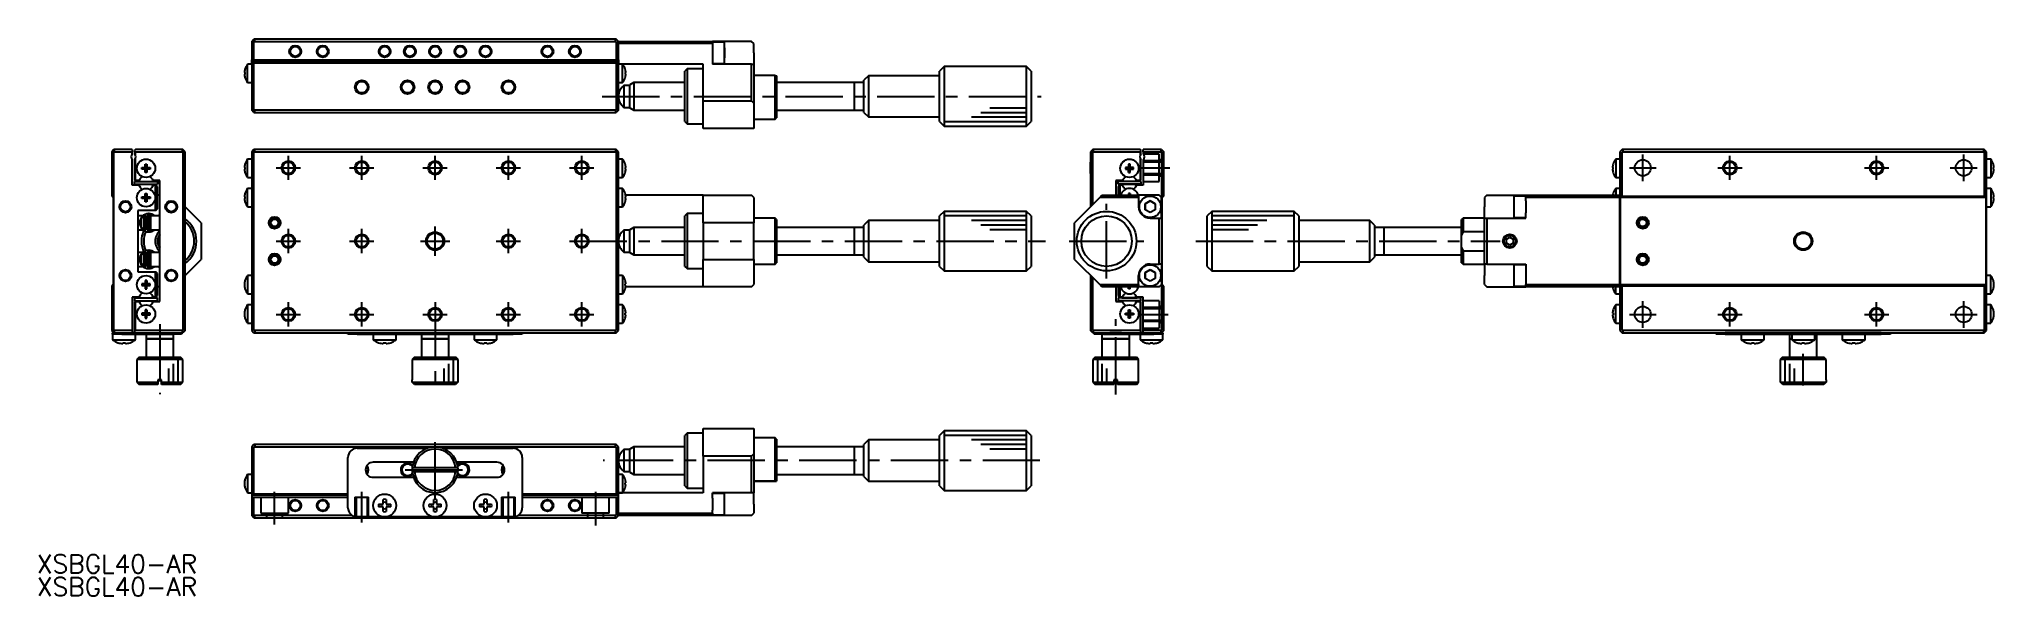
# Model space of a CAD drawing. Extents: x 14 to 441, y 13 to 135.
import ezdxf

# ---------------------------------------------------------------- set-up
doc = ezdxf.new("R2010")
doc.units = 0
doc.header["$LTSCALE"] = 10
doc.linetypes.add('CENTER', pattern=[2, 1.25, -0.25, 0.25, -0.25])
doc.linetypes.add('DASHED', pattern=[3.5, 2, -1.5])
doc.layers.get('0').update_dxf_attribs({"linetype": 'CONTINUOUS'})
doc.layers.add('CENTER', color=1, linetype='CENTER')
doc.styles.get("Standard").update_dxf_attribs({"font": 'txt.shx', "bigfont": '@extfont2.shx'})

msp = doc.modelspace()

# ---------------------------------------------------------------- texts
at = {"color": 7, "linetype": 'CONTINUOUS'}
for p in [(13.906858, 18.216667), (13.906858, 13.216667)]:
    msp.add_text('XSBGL40-AR', height=4, dxfattribs=at).set_placement(p)

# ---------------------------------------------------------------- linework, layer by layer
at = {"color": 7, "linetype": 'CONTINUOUS'}
for p, q in [((60.794929, 134.25), (61.294929, 134.75)), ((60.794929, 134.25), (60.794929, 134.1)), ((60.794929, 134.1), (61.294929, 134.1)), ((60.794929, 134.1), (60.794929, 130.25)), ((61.444929, 134.75), (61.294929, 134.75)), ((61.294929, 134.1), (61.444929, 134.25)), ((61.294929, 130.25), (61.294929, 134.1)), ((61.444929, 134.25), (61.444929, 134.75)), ((140.144929, 134.75), (61.444929, 134.75)), ((61.444929, 134.25), (140.144929, 134.25)), ((140.144929, 134.25), (140.144929, 134.75)), ((140.294929, 134.75), (140.144929, 134.75)), ((140.144929, 134.25), (140.294929, 134.1)), ((140.794929, 134.25), (140.294929, 134.75)), ((140.294929, 134.1), (140.294929, 130.25)), ((140.294929, 134.1), (140.794929, 134.1)), ((140.794929, 134.25), (161.294929, 134.25)), ((140.794929, 134.1), (140.794929, 134.25)), ((140.794929, 130.25), (140.794929, 134.1)), ((161.294929, 133.75), (140.794929, 133.75)), ((161.294929, 134.25), (161.294929, 133.75)), ((169.794929, 134.25), (161.294929, 134.25)), ((163.894929, 134.1), (161.294929, 134.1)), ((161.294929, 133.75), (161.294929, 129.25)), ((163.894929, 129.4), (163.894929, 134.1)), ((163.894929, 129.4), (163.894929, 134.1)), ((163.894929, 132.85), (163.894929, 131.75)), ((163.894929, 131.75), (163.894929, 132.85)), ((170.294929, 133.75), (169.794929, 134.25)), ((170.294929, 131.75), (170.294929, 133.75)), ((59.320785, 128.138616), (59.325408, 128.136361)), ((59.89693, 125.25), (59.89693, 129.25)), ((60.794929, 129.25), (59.89693, 129.25)), ((61.294929, 130.25), (60.794929, 130.25)), ((60.794929, 129.55), (60.794929, 130.25)), ((60.994929, 129.75), (60.794929, 129.55)), ((60.794929, 129.55), (60.794929, 128.05)), ((60.794929, 128.05), (60.794929, 126.45)), ((61.094929, 129.75), (60.994929, 129.75)), ((140.494929, 129.75), (61.094929, 129.75)), ((61.294929, 129.55), (61.094929, 129.75)), ((61.294929, 130.25), (140.294929, 130.25)), ((61.294929, 129.55), (140.294929, 129.55)), ((61.294929, 119.4), (61.294929, 129.55)), ((140.794929, 130.25), (140.294929, 130.25)), ((140.494929, 129.75), (140.294929, 129.55)), ((140.294929, 129.55), (140.294929, 119.4)), ((140.594929, 129.75), (140.494929, 129.75)), ((140.794929, 129.55), (140.594929, 129.75)), ((140.794929, 130.25), (140.794929, 129.55)), ((140.794929, 128.05), (140.794929, 129.55)), ((141.692929, 129.25), (140.794929, 129.25)), ((141.692929, 129.25), (140.794929, 129.25)), ((140.794929, 126.45), (140.794929, 128.05)), ((159.294929, 129.25), (141.692929, 129.25)), ((141.692929, 125.25), (141.692929, 129.25)), ((142.269074, 128.138616), (142.264451, 128.136361)), ((155.794929, 128.25), (155.294929, 127.75)), ((155.794929, 128.25), (155.794929, 116.25)), ((159.294929, 128.25), (155.794929, 128.25)), ((159.294929, 121.250002), (159.294929, 129.25)), ((161.294929, 129.4), (163.894929, 129.4)), ((169.794929, 129.25), (161.294929, 129.25)), ((163.894929, 130.65), (163.894929, 131.75)), ((163.894929, 131.75), (163.894929, 130.65)), ((169.794929, 121.25), (169.794929, 129.25)), ((169.794929, 129.25), (170.294929, 129.25)), ((170.294929, 131.75), (170.294929, 129.25)), ((170.294929, 129.25), (170.294929, 120.75)), ((211.794929, 128.75), (210.794929, 127.75)), ((211.794929, 128.75), (211.794929, 115.75)), ((229.794929, 128.75), (211.794929, 128.75)), ((229.794929, 115.75), (229.794929, 128.75)), ((230.794929, 127.75), (229.794929, 128.75)), ((59.205071, 127.43), (59.325408, 127.43)), ((59.325408, 127.07), (59.205071, 127.07)), ((59.325408, 126.363639), (59.320785, 126.361384)), ((59.325408, 127.43), (59.325408, 127.07)), ((59.89693, 125.25), (60.794929, 125.25)), ((60.794929, 126.45), (60.794929, 119.4)), ((140.794929, 119.4), (140.794929, 126.45)), ((140.794929, 125.25), (141.692929, 125.25)), ((141.994929, 124.65), (141.994929, 119.85)), ((143.294929, 124.65), (141.994929, 124.65)), ((142.384788, 127.43), (142.264451, 127.43)), ((142.264451, 127.43), (142.264451, 127.07)), ((142.264451, 127.07), (142.384788, 127.07)), ((142.264451, 126.363639), (142.269074, 126.361384)), ((144.160955, 125.25), (143.294929, 124.75)), ((143.294929, 122.25), (143.294929, 124.75)), ((144.160955, 125.25), (144.160955, 119.25)), ((155.29491, 125.25), (144.160955, 125.25)), ((155.294929, 116.75), (155.294929, 127.75)), ((174.994929, 126.769554), (170.294929, 126.769554)), ((174.994929, 117.25), (174.994929, 126.769554)), ((174.994929, 126.769554), (175.294929, 126.7621)), ((175.294929, 126.7621), (175.294929, 117.55)), ((175.294929, 126.73753), (175.294929, 126.7621)), ((175.294929, 126.73753), (175.294929, 125.25)), ((192.294929, 125.25), (175.294949, 125.25)), ((192.294929, 125.25), (192.289929, 125.25)), ((192.294929, 125.245894), (192.294929, 125.250005)), ((192.299929, 125.25), (192.294929, 125.25)), ((194.294929, 125.25), (192.294929, 125.25)), ((192.294929, 122.381908), (192.294929, 125.245894)), ((195.294929, 126.75), (194.294929, 125.75)), ((194.294929, 118.75), (194.294929, 125.75)), ((195.294929, 126.75), (195.294929, 117.75)), ((210.794929, 126.75), (195.294929, 126.75)), ((210.794929, 116.75), (210.794929, 127.75)), ((230.794929, 127.75), (230.794929, 116.75)), ((230.794929, 127.75), (230.794929, 116.75)), ((60.794929, 119.4), (60.794929, 119.25)), ((61.294929, 119.4), (60.794929, 119.4)), ((61.444929, 119.25), (61.294929, 119.4)), ((140.294929, 119.4), (140.144929, 119.25)), ((140.794929, 119.4), (140.294929, 119.4)), ((140.794929, 119.25), (140.794929, 119.4)), ((141.994929, 119.85), (143.294929, 119.85)), ((143.294929, 119.75), (143.294929, 122.25)), ((143.294929, 119.75), (144.160955, 119.25)), ((159.294929, 121.250002), (169.794929, 121.25)), ((159.294929, 115.25), (159.294929, 121.250002)), ((170.294929, 120.75), (169.794929, 121.25)), ((170.294929, 120.75), (170.294929, 115.25)), ((192.294929, 122.25), (192.294929, 122.381908)), ((192.294929, 119.249995), (192.294929, 122.25)), ((61.294929, 118.75), (60.794929, 119.25)), ((61.294929, 118.75), (61.444929, 118.75)), ((61.444929, 118.75), (61.444929, 119.25)), ((140.144929, 119.25), (61.444929, 119.25)), ((61.444929, 118.75), (140.144929, 118.75)), ((140.144929, 119.25), (140.144929, 118.75)), ((140.144929, 118.75), (140.294929, 118.75)), ((140.794929, 119.25), (140.294929, 118.75)), ((144.160955, 119.25), (155.29491, 119.25)), ((155.294929, 116.75), (155.794929, 116.25)), ((155.794929, 116.25), (159.294929, 116.25)), ((170.294929, 115.25), (159.294929, 115.25)), ((170.294929, 117.25), (174.994929, 117.25)), ((174.994929, 117.25), (175.294929, 117.55)), ((175.294929, 119.25), (175.294929, 117.55)), ((175.294949, 119.25), (192.294929, 119.25)), ((192.289929, 119.25), (192.294929, 119.25)), ((192.294929, 119.25), (192.299929, 119.25)), ((192.294929, 119.25), (194.294929, 119.25)), ((194.294929, 118.75), (195.294929, 117.75)), ((195.294929, 117.75), (210.794929, 117.75)), ((210.794929, 116.75), (211.794929, 115.75)), ((211.794929, 115.75), (229.794929, 115.75)), ((229.794929, 115.75), (230.794929, 116.75)), ((30.75, 110.65), (30.25, 110.15)), ((30.25, 110.15), (30.25, 110)), ((30.25, 110), (30.25, 100.5)), ((30.75, 110), (30.25, 110)), ((30.9, 110.65), (30.75, 110.65)), ((30.75, 110), (30.9, 110.15)), ((30.75, 71.3), (30.75, 110)), ((30.9, 110.15), (30.9, 110.65)), ((34.75, 110.65), (30.9, 110.65)), ((30.9, 110.15), (34.75, 110.15)), ((34.75, 110.65), (34.75, 110.15)), ((34.75, 109.711438), (34.75, 110.15)), ((34.75, 102.85), (34.75, 108.388562)), ((35.45, 110.65), (35.25, 110.45)), ((35.25, 110.45), (35.25, 110.35)), ((35.25, 110.35), (35.25, 109.711438)), ((35.25, 110.35), (35.45, 110.15)), ((35.25, 108.388562), (35.25, 103.85)), ((45.6, 110.65), (35.45, 110.65)), ((35.45, 109.36225), (35.45, 110.15)), ((35.45, 110.15), (45.6, 110.15)), ((35.45, 103.85), (35.45, 108.73775)), ((36.863639, 106.73), (37.57, 106.73)), ((36.863639, 106.37), (36.863639, 106.73)), ((37.57, 107.436361), (37.93, 107.436361)), ((37.57, 106.73), (37.57, 107.436361)), ((37.580372, 106.719628), (37.57, 106.73)), ((37.580372, 106.380372), (37.580372, 106.719628)), ((37.580372, 106.719628), (37.919628, 106.719628)), ((37.919628, 106.719628), (37.93, 106.73)), ((37.919628, 106.719628), (37.919628, 106.380372)), ((37.93, 107.436361), (37.93, 106.73)), ((37.93, 107.436361), (37.93, 106.73)), ((37.93, 106.73), (38.636361, 106.73)), ((38.636361, 106.73), (38.636361, 106.37)), ((45.6, 110.65), (45.6, 110.15)), ((45.75, 110.65), (45.6, 110.65)), ((45.6, 110.15), (45.75, 110)), ((46.25, 110.15), (45.75, 110.65)), ((45.75, 110), (45.75, 71.3)), ((46.25, 110), (45.75, 110)), ((46.25, 110), (46.25, 110.15)), ((46.25, 71.3), (46.25, 110)), ((59.205071, 106.73), (59.325408, 106.73)), ((59.320785, 107.438616), (59.325408, 107.436361)), ((59.320785, 107.438616), (59.325408, 107.436361)), ((59.325408, 106.73), (59.325408, 106.37)), ((59.89693, 104.55), (59.89693, 108.55)), ((60.794929, 108.55), (59.89693, 108.55)), ((61.294929, 110.65), (60.794929, 110.15)), ((60.794929, 110.15), (60.794929, 110)), ((61.294929, 110), (60.794929, 110)), ((60.794929, 110), (60.794929, 108.55)), ((60.794929, 108.55), (60.794929, 100.95)), ((61.444929, 110.65), (61.294929, 110.65)), ((61.294929, 110), (61.444929, 110.15)), ((61.294929, 71.3), (61.294929, 110)), ((61.444929, 110.15), (61.444929, 110.65)), ((140.144929, 110.65), (61.444929, 110.65)), ((61.444929, 110.15), (140.144929, 110.15)), ((140.144929, 110.65), (140.144929, 110.15)), ((140.294929, 110.65), (140.144929, 110.65)), ((140.144929, 110.15), (140.294929, 110)), ((140.794929, 110.15), (140.294929, 110.65)), ((140.794929, 110), (140.294929, 110)), ((140.294929, 110), (140.294929, 71.3)), ((140.794929, 110), (140.794929, 110.15)), ((140.794929, 108.55), (140.794929, 110)), ((140.794929, 100.95), (140.794929, 108.55)), ((141.692929, 108.55), (140.794929, 108.55)), ((141.692929, 104.55), (141.692929, 108.55)), ((142.269074, 107.438616), (142.264451, 107.436361)), ((142.269074, 107.438616), (142.264451, 107.436361)), ((142.384788, 106.73), (142.264451, 106.73)), ((142.264451, 106.73), (142.264451, 106.37)), ((244.25, 110.65), (243.75, 110.15)), ((243.75, 110.15), (243.75, 110)), ((244.25, 110), (243.75, 110)), ((243.75, 110), (243.75, 98.15)), ((244.4, 110.65), (244.25, 110.65)), ((244.25, 110), (244.4, 110.15)), ((244.25, 98.65), (244.25, 110)), ((244.4, 110.15), (244.4, 110.65)), ((254.55, 110.65), (244.4, 110.65)), ((244.4, 110.15), (254.55, 110.15)), ((252.07, 106.73), (251.363639, 106.73)), ((251.363639, 106.73), (251.363639, 106.37)), ((252.43, 107.436361), (252.07, 107.436361)), ((252.07, 107.436361), (252.07, 106.73)), ((252.07, 107.436361), (252.07, 106.73)), ((252.080372, 106.719628), (252.07, 106.73)), ((252.419628, 106.719628), (252.080372, 106.719628)), ((252.080372, 106.719628), (252.080372, 106.380372)), ((252.419628, 106.719628), (252.43, 106.73)), ((252.419628, 106.380372), (252.419628, 106.719628)), ((252.43, 106.73), (252.43, 107.436361)), ((253.136361, 106.73), (252.43, 106.73)), ((253.136361, 106.37), (253.136361, 106.73)), ((254.75, 110.45), (254.55, 110.65)), ((254.55, 110.15), (254.75, 110.35)), ((254.55, 110.15), (254.55, 109.36225)), ((254.55, 108.73775), (254.55, 103.85)), ((254.75, 110.35), (254.75, 110.45)), ((254.75, 109.711438), (254.75, 110.35)), ((254.75, 103.85), (254.75, 108.388562)), ((255.25, 110.15), (255.25, 110.65)), ((259.1, 110.65), (255.25, 110.65)), ((255.25, 110.15), (255.25, 109.711438)), ((255.25, 110.15), (259.1, 110.15)), ((255.25, 108.388562), (255.25, 102.85)), ((259.1, 110.65), (259.1, 110.15)), ((259.25, 110.65), (259.1, 110.65)), ((259.1, 110.15), (259.25, 110)), ((259.25, 110.65), (259.75, 110.15)), ((259.25, 110), (259.25, 100.15)), ((259.25, 110), (259.75, 110)), ((259.75, 110), (259.75, 110.15)), ((259.75, 100.5), (259.75, 110)), ((357.735549, 106.73), (357.615212, 106.73)), ((357.735549, 107.436361), (357.730926, 107.438616)), ((357.735549, 106.37), (357.735549, 106.73)), ((358.307071, 108.55), (358.307071, 104.55)), ((359.205071, 108.55), (358.307071, 108.55)), ((359.705071, 110.65), (359.205071, 110.15)), ((359.205071, 110.15), (359.205071, 110)), ((359.205071, 110), (359.205071, 107.35)), ((359.205071, 110), (359.705071, 110)), ((359.205071, 107.35), (359.205071, 105.75)), ((359.855071, 110.65), (359.705071, 110.65)), ((359.705071, 110), (359.855071, 110.15)), ((359.705071, 100.5), (359.705071, 110)), ((359.855071, 110.65), (359.855071, 110.15)), ((438.555071, 110.65), (359.855071, 110.65)), ((359.855071, 110.15), (438.555071, 110.15)), ((364.005317, 108.388562), (364.404824, 108.388562)), ((434.005317, 108.388562), (434.404824, 108.388562)), ((438.555071, 110.65), (438.555071, 110.15)), ((438.705071, 110.65), (438.555071, 110.65)), ((438.555071, 110.15), (438.705071, 110)), ((439.205071, 110.15), (438.705071, 110.65)), ((438.705071, 110), (438.705071, 100.5)), ((439.205071, 110), (438.705071, 110)), ((439.205071, 110), (439.205071, 110.15)), ((439.205071, 107.35), (439.205071, 110)), ((440.10307, 108.55), (439.205071, 108.55)), ((439.205071, 105.75), (439.205071, 107.35)), ((440.10307, 108.55), (440.10307, 104.55)), ((440.674592, 107.436361), (440.679215, 107.438616)), ((440.674592, 106.73), (440.794929, 106.73)), ((440.674592, 106.37), (440.674592, 106.73)), ((36.205588, 102.85), (34.75, 102.85)), ((35.45, 103.85), (35.25, 103.85)), ((35.25, 103.65), (40.25, 103.65)), ((35.25, 103.05), (35.25, 103.65)), ((35.25, 103.65), (36.191104, 103.65)), ((35.25, 103.05), (40.25, 103.05)), ((36.205588, 103.85), (35.45, 103.85)), ((36.1, 103.65), (36.191104, 103.65)), ((36.1, 103.65), (36.191104, 103.65)), ((36.1, 103.65), (36.191104, 103.65)), ((36.1, 103.65), (36.191104, 103.65)), ((36.1, 103.65), (36.191104, 103.65)), ((36.1, 103.65), (36.191104, 103.65)), ((36.1, 103.65), (36.191104, 103.65)), ((36.1, 103.65), (36.191104, 103.65)), ((36.1, 103.65), (36.191104, 103.65)), ((36.1, 103.65), (36.191104, 103.65)), ((36.1, 103.65), (36.191104, 103.65)), ((36.1, 103.65), (36.191104, 103.65)), ((36.1, 103.65), (36.191104, 103.65)), ((36.1, 103.65), (36.191104, 103.65)), ((36.1, 103.65), (36.191104, 103.65)), ((36.1, 103.65), (36.191104, 103.65)), ((36.1, 103.65), (39.4, 103.65)), ((36.1, 103.65), (36.191104, 103.65)), ((36.1, 103.65), (36.191104, 103.65)), ((36.1, 103.65), (36.191104, 103.65)), ((36.1, 103.65), (36.191104, 103.65)), ((36.1, 103.65), (36.191104, 103.65)), ((36.1, 103.65), (36.191104, 103.65)), ((36.1, 103.65), (36.191104, 103.65)), ((36.1, 103.65), (36.191104, 103.65)), ((36.1, 103.65), (36.191104, 103.65)), ((36.1, 103.65), (36.191104, 103.65)), ((36.1, 103.65), (36.191104, 103.65)), ((36.1, 103.65), (36.191104, 103.65)), ((36.1, 103.65), (36.191104, 103.65)), ((36.1, 103.65), (36.191104, 103.65)), ((36.1, 103.65), (36.191104, 103.65)), ((36.205588, 103.85), (36.375185, 104.14375)), ((36.375185, 102.55625), (36.205588, 102.85)), ((37.57, 106.37), (36.863639, 106.37)), ((37.580372, 106.380372), (37.57, 106.37)), ((37.57, 105.663639), (37.57, 106.37)), ((37.93, 105.663639), (37.57, 105.663639)), ((37.919628, 106.380372), (37.580372, 106.380372)), ((37.919628, 106.380372), (37.93, 106.37)), ((37.93, 106.37), (37.93, 105.663639)), ((38.636361, 106.37), (37.93, 106.37)), ((37.93, 105.663639), (37.93, 106.37)), ((39.124815, 104.14375), (39.294412, 103.85)), ((39.294412, 102.85), (39.124815, 102.55625)), ((40.75, 103.85), (39.294412, 103.85)), ((39.75, 102.85), (39.294412, 102.85)), ((39.308896, 103.65), (39.4, 103.65)), ((39.308896, 103.65), (39.4, 103.65)), ((39.308896, 103.65), (39.4, 103.65)), ((39.308896, 103.65), (39.4, 103.65)), ((39.308896, 103.65), (39.4, 103.65)), ((39.308896, 103.65), (39.4, 103.65)), ((39.308896, 103.65), (39.4, 103.65)), ((39.308896, 103.65), (39.4, 103.65)), ((39.308896, 103.65), (39.4, 103.65)), ((39.308896, 103.65), (39.4, 103.65)), ((39.308896, 103.65), (39.4, 103.65)), ((39.308896, 103.65), (39.4, 103.65)), ((39.308896, 103.65), (39.4, 103.65)), ((39.308896, 103.65), (39.4, 103.65)), ((39.308896, 103.65), (40.25, 103.65)), ((39.308896, 103.65), (39.4, 103.65)), ((39.308896, 103.65), (39.4, 103.65)), ((39.308896, 103.65), (39.4, 103.65)), ((39.308896, 103.65), (39.4, 103.65)), ((39.308896, 103.65), (39.4, 103.65)), ((39.308896, 103.65), (39.4, 103.65)), ((39.308896, 103.65), (39.4, 103.65)), ((39.308896, 103.65), (39.4, 103.65)), ((39.308896, 103.65), (39.4, 103.65)), ((39.308896, 103.65), (39.4, 103.65)), ((39.308896, 103.65), (39.4, 103.65)), ((39.308896, 103.65), (39.4, 103.65)), ((39.308896, 103.65), (39.4, 103.65)), ((39.75, 102.85), (39.75, 100.15)), ((39.75, 102.85), (39.9, 102.85)), ((40.25, 102.5), (39.9, 102.85)), ((40.25, 103.65), (40.25, 103.05)), ((40.25, 97.7), (40.25, 102.5)), ((40.75, 77.45), (40.75, 103.85)), ((59.325408, 106.37), (59.205071, 106.37)), ((59.325408, 105.663639), (59.320785, 105.661384)), ((59.325408, 105.663639), (59.320785, 105.661384)), ((59.89693, 104.55), (60.794929, 104.55)), ((140.794929, 104.55), (141.692929, 104.55)), ((142.264451, 106.37), (142.384788, 106.37)), ((142.264451, 105.663639), (142.269074, 105.661384)), ((142.264451, 105.663639), (142.269074, 105.661384)), ((250.705588, 103.85), (249.25, 103.85)), ((249.25, 103.85), (249.25, 100.65)), ((254.75, 103.65), (249.75, 103.65)), ((249.75, 103.05), (249.75, 103.65)), ((254.75, 103.05), (249.75, 103.05)), ((250.691104, 103.05), (249.75, 103.05)), ((250.1, 102.85), (249.75, 102.5)), ((249.75, 102.5), (249.75, 100.65)), ((250.1, 102.85), (250.25, 102.85)), ((250.705588, 102.85), (250.25, 102.85)), ((250.25, 100.65), (250.25, 102.85)), ((250.6, 103.049998), (250.691104, 103.049998)), ((250.6, 103.049998), (250.691104, 103.049998)), ((250.6, 103.049998), (250.691104, 103.049998)), ((250.6, 103.049998), (250.691104, 103.049998)), ((250.6, 103.049998), (250.691104, 103.049998)), ((250.6, 103.049998), (250.691104, 103.049998)), ((250.6, 103.049998), (250.691104, 103.049998)), ((250.6, 103.049998), (250.691104, 103.049998)), ((250.6, 103.049998), (250.691104, 103.049998)), ((250.6, 103.049998), (250.691104, 103.049998)), ((250.6, 103.049998), (250.691104, 103.049998)), ((250.6, 103.049998), (250.691104, 103.049998)), ((250.6, 103.049998), (253.9, 103.049998)), ((250.6, 103.049998), (250.691104, 103.049998)), ((250.6, 103.049998), (250.691104, 103.049998)), ((250.6, 103.049998), (250.691104, 103.049998)), ((250.6, 103.049998), (250.691104, 103.049998)), ((250.6, 103.049998), (250.691104, 103.049998)), ((250.6, 103.049998), (250.691104, 103.049998)), ((250.6, 103.049998), (250.691104, 103.049998)), ((250.6, 103.049998), (250.691104, 103.049998)), ((250.6, 103.049998), (250.691104, 103.049998)), ((250.6, 103.049998), (250.691104, 103.049998)), ((250.705588, 103.85), (250.875185, 104.14375)), ((250.875185, 102.55625), (250.705588, 102.85)), ((251.363639, 106.37), (252.07, 106.37)), ((252.080372, 106.380372), (252.07, 106.37)), ((252.07, 106.37), (252.07, 105.663639)), ((252.07, 105.663639), (252.07, 106.37)), ((252.07, 105.663639), (252.43, 105.663639)), ((252.080372, 106.380372), (252.419628, 106.380372)), ((252.419628, 106.380372), (252.43, 106.37)), ((252.43, 105.663639), (252.43, 106.37)), ((252.43, 106.37), (253.136361, 106.37)), ((253.624815, 104.14375), (253.794412, 103.85)), ((253.794412, 102.85), (253.624815, 102.55625)), ((254.55, 103.85), (253.794412, 103.85)), ((255.25, 102.85), (253.794412, 102.85)), ((254.75, 103.05), (253.808896, 103.05)), ((253.808896, 103.049998), (253.9, 103.049998)), ((253.808896, 103.049998), (253.9, 103.049998)), ((253.808896, 103.049998), (253.9, 103.049998)), ((253.808896, 103.049998), (253.9, 103.049998)), ((253.808896, 103.049998), (253.9, 103.049998)), ((253.808896, 103.049998), (253.9, 103.049998)), ((253.808896, 103.049998), (253.9, 103.049998)), ((253.808896, 103.049998), (253.9, 103.049998)), ((253.808896, 103.049998), (253.9, 103.049998)), ((253.808896, 103.049998), (253.9, 103.049998)), ((253.808896, 103.049998), (253.9, 103.049998)), ((253.808896, 103.049998), (253.9, 103.049998)), ((253.808896, 103.049998), (253.9, 103.049998)), ((253.808896, 103.049998), (253.9, 103.049998)), ((253.808896, 103.049998), (253.9, 103.049998)), ((253.808896, 103.049998), (253.9, 103.049998)), ((253.808896, 103.049998), (253.9, 103.049998)), ((253.808896, 103.049998), (253.9, 103.049998)), ((253.808896, 103.049998), (253.9, 103.049998)), ((253.808896, 103.049998), (253.9, 103.049998)), ((253.808896, 103.049998), (253.9, 103.049998)), ((253.808896, 103.049998), (253.9, 103.049998)), ((253.808896, 103.049998), (253.9, 103.049998)), ((253.808896, 103.049998), (253.9, 103.049998)), ((253.808896, 103.049998), (253.9, 103.049998)), ((253.808896, 103.049998), (253.9, 103.049998)), ((253.808896, 103.049998), (253.9, 103.049998)), ((253.808896, 103.049998), (253.9, 103.049998)), ((253.808896, 103.049998), (253.9, 103.049998)), ((253.808896, 103.049998), (253.9, 103.049998)), ((253.808896, 103.049998), (253.9, 103.049998)), ((254.75, 103.85), (254.55, 103.85)), ((254.75, 103.65), (254.75, 103.05)), ((357.615212, 106.37), (357.735549, 106.37)), ((357.730926, 105.661384), (357.735549, 105.663639)), ((358.307071, 104.55), (359.205071, 104.55)), ((359.205071, 105.75), (359.205071, 100.95)), ((439.205071, 100.95), (439.205071, 105.75)), ((439.205071, 104.55), (440.10307, 104.55)), ((440.794929, 106.37), (440.674592, 106.37)), ((440.679215, 105.661384), (440.674592, 105.663639)), ((30.25, 100.5), (30.6, 100.15)), ((30.6, 100.15), (30.6, 81.15)), ((36.863639, 100.33), (37.57, 100.33)), ((36.863639, 99.97), (36.863639, 100.33)), ((37.57, 99.97), (36.863639, 99.97)), ((37.57, 101.036361), (37.93, 101.036361)), ((37.57, 100.33), (37.57, 101.036361)), ((37.580372, 100.319628), (37.57, 100.33)), ((37.580372, 99.980372), (37.57, 99.97)), ((37.57, 99.263639), (37.57, 99.97)), ((37.93, 99.263639), (37.57, 99.263639)), ((37.580372, 99.980372), (37.580372, 100.319628)), ((37.580372, 100.319628), (37.919628, 100.319628)), ((37.919628, 99.980372), (37.580372, 99.980372)), ((37.919628, 100.319628), (37.93, 100.33)), ((37.919628, 100.319628), (37.919628, 99.980372)), ((37.919628, 99.980372), (37.93, 99.97)), ((37.93, 101.036361), (37.93, 100.33)), ((37.93, 101.036361), (37.93, 100.33)), ((37.93, 100.33), (38.636361, 100.33)), ((37.93, 99.97), (37.93, 99.263639)), ((38.636361, 99.97), (37.93, 99.97)), ((37.93, 99.263639), (37.93, 99.97)), ((38.636361, 100.33), (38.636361, 99.97)), ((39.75, 100.15), (39.75, 97.35)), ((40.75, 100.650002), (40.25, 100.650002)), ((49.75, 94.65), (46.25, 98.15)), ((59.205071, 100.33), (59.325408, 100.33)), ((59.325408, 99.97), (59.205071, 99.97)), ((59.320785, 101.038616), (59.325408, 101.036361)), ((59.320785, 101.038616), (59.325408, 101.036361)), ((59.325408, 99.263639), (59.320785, 99.261384)), ((59.325408, 99.263639), (59.320785, 99.261384)), ((59.325408, 100.33), (59.325408, 99.97)), ((59.89693, 98.15), (59.89693, 102.15)), ((60.794929, 102.15), (59.89693, 102.15)), ((59.89693, 98.15), (60.794929, 98.15)), ((60.794929, 100.95), (60.794929, 99.35)), ((60.794929, 99.35), (60.794929, 81.95)), ((141.692929, 102.15), (140.794929, 102.15)), ((140.794929, 99.35), (140.794929, 100.95)), ((140.794929, 81.95), (140.794929, 99.35)), ((140.794929, 98.15), (141.692929, 98.15)), ((141.692929, 98.15), (141.692929, 102.15)), ((142.269074, 101.038616), (142.264451, 101.036361)), ((142.269074, 101.038616), (142.264451, 101.036361)), ((142.384788, 100.33), (142.264451, 100.33)), ((142.264451, 100.33), (142.264451, 99.97)), ((142.264451, 99.97), (142.384788, 99.97)), ((142.264451, 99.263639), (142.269074, 99.261384)), ((142.264451, 99.263639), (142.269074, 99.261384)), ((159.294929, 100.650002), (142.350496, 100.650002)), ((159.294929, 94.65), (159.294929, 100.650002)), ((159.294929, 100.650002), (169.794929, 100.65)), ((170.294929, 100.15), (169.794929, 100.65)), ((170.294929, 100.15), (170.294929, 94.65)), ((245.75, 100.15), (240.25, 94.65)), ((245.75, 100.15), (246.25, 100.65)), ((254.25, 100.15), (245.75, 100.15)), ((246.25, 100.65), (254.25, 100.65)), ((252.43, 101.036361), (252.07, 101.036361)), ((252.07, 101.036361), (252.07, 100.65)), ((252.07, 101.036361), (252.07, 100.65)), ((252.43, 101.036361), (252.43, 100.65)), ((254.25, 100.65), (254.25, 100.15)), ((258.75, 100.65), (254.25, 100.65)), ((254.25, 100.15), (254.25, 98.15)), ((255.65, 98.785085), (256.75, 99.420171)), ((256.75, 99.420171), (255.65, 98.785085)), ((255.65, 97.514915), (255.65, 98.785085)), ((255.65, 98.785085), (255.65, 97.514915)), ((256.75, 99.420171), (257.85, 98.785085)), ((257.85, 98.785085), (256.75, 99.420171)), ((257.85, 98.785085), (257.85, 97.514915)), ((259.25, 100.15), (258.75, 100.65)), ((259.25, 95.65), (259.25, 100.15)), ((259.4, 100.15), (259.75, 100.5)), ((259.4, 81.15), (259.4, 100.15)), ((330.205071, 100.65), (329.705071, 100.15)), ((329.705071, 100.15), (329.705071, 98.15)), ((329.705071, 95.65), (329.705071, 98.15)), ((330.205071, 100.65), (338.705071, 100.65)), ((336.105071, 100.5), (336.105071, 98.15)), ((338.705071, 100.5), (336.105071, 100.5)), ((336.105071, 98.15), (336.105071, 95.8)), ((338.705071, 100.15), (338.705071, 100.65)), ((338.705071, 100.65), (359.205071, 100.65)), ((338.705071, 99.45), (338.705071, 100.15)), ((359.205071, 100.15), (338.705071, 100.15)), ((338.705071, 99.45), (338.705071, 96.85)), ((357.735549, 101.036361), (357.730926, 101.038616)), ((358.307071, 102.15), (358.307071, 100.65)), ((359.205071, 102.15), (358.307071, 102.15)), ((359.205071, 100.95), (359.205071, 100.15)), ((359.205071, 99.35), (359.205071, 100.15)), ((359.205071, 100.15), (359.205071, 99.35)), ((359.205071, 81.95), (359.205071, 99.35)), ((359.205071, 99.35), (359.205071, 81.95)), ((359.355071, 100.15), (359.705071, 100.5)), ((359.355071, 81.15), (359.355071, 100.15)), ((439.055071, 100.15), (359.355071, 100.15)), ((359.705071, 100.5), (438.705071, 100.5)), ((438.705071, 100.5), (439.055071, 100.15)), ((439.055071, 100.15), (439.055071, 81.15)), ((440.10307, 102.15), (439.205071, 102.15)), ((439.205071, 99.35), (439.205071, 100.95)), ((439.205071, 81.95), (439.205071, 99.35)), ((439.205071, 98.15), (440.10307, 98.15)), ((440.10307, 102.15), (440.10307, 98.15)), ((440.674592, 101.036361), (440.679215, 101.038616)), ((440.674592, 100.33), (440.794929, 100.33)), ((440.674592, 99.97), (440.674592, 100.33)), ((440.794929, 99.97), (440.674592, 99.97)), ((440.679215, 99.261384), (440.674592, 99.263639)), ((39.75, 97.35), (35.95, 97.35)), ((35.95, 97.35), (35.95, 83.95)), ((37.031678, 96.15), (35.95, 96.15)), ((36.75, 95.566515), (37.25, 96.095683)), ((36.75, 93.733485), (36.75, 95.566515)), ((37.25, 96.15), (37.25, 96.095683)), ((37.75, 96.15), (37.25, 96.15)), ((37.25, 96.095683), (37.25, 93.204317)), ((37.749874, 96.079576), (38.129682, 96.186292)), ((37.75, 93.15), (37.75, 96.15)), ((38.129734, 95.65), (37.75, 95.65)), ((37.95, 95.65), (37.95, 96.15)), ((38.129734, 96.426687), (38.129734, 92.876687)), ((39.134774, 96.492168), (38.383375, 96.65022)), ((38.570978, 96.495538), (38.569147, 96.49476)), ((38.604279, 96.508664), (38.570978, 96.495538)), ((38.579734, 92.876687), (38.579734, 96.426687)), ((38.579734, 95.827136), (38.749985, 96.082625)), ((38.75, 95.65), (38.579734, 95.65)), ((38.638183, 96.52011), (38.604279, 96.508664)), ((38.672605, 96.529848), (38.638183, 96.52011)), ((38.707462, 96.537854), (38.672605, 96.529848)), ((38.742669, 96.544109), (38.707462, 96.537854)), ((38.778139, 96.548598), (38.742669, 96.544109)), ((38.75, 96.15), (38.75, 93.15)), ((40.75, 96.15), (38.75, 96.15)), ((38.813786, 96.55131), (38.778139, 96.548598)), ((38.849523, 96.552239), (38.813786, 96.55131)), ((38.885263, 96.551381), (38.849523, 96.552239)), ((38.920918, 96.54874), (38.885263, 96.551381)), ((38.956401, 96.54432), (38.920918, 96.54874)), ((38.991625, 96.538133), (38.956401, 96.54432)), ((39.026504, 96.530192), (38.991625, 96.538133)), ((39.012642, 96.162833), (39.005779, 96.15)), ((39.01968, 96.176481), (39.012642, 96.162833)), ((39.136158, 96.490773), (39.016177, 96.149977)), ((39.026847, 96.190855), (39.01968, 96.176481)), ((39.060953, 96.520517), (39.026504, 96.530192)), ((39.034096, 96.205863), (39.026847, 96.190855)), ((39.041382, 96.221409), (39.034096, 96.205863)), ((39.048656, 96.237391), (39.041382, 96.221409)), ((39.055873, 96.253707), (39.048656, 96.237391)), ((39.062986, 96.270252), (39.055873, 96.253707)), ((39.094885, 96.509132), (39.060953, 96.520517)), ((39.069948, 96.286919), (39.062986, 96.270252)), ((39.076715, 96.303601), (39.069948, 96.286919)), ((39.083244, 96.32019), (39.076715, 96.303601)), ((39.089491, 96.336579), (39.083244, 96.32019)), ((39.095418, 96.352663), (39.089491, 96.336579)), ((39.126472, 96.496795), (39.094885, 96.509132)), ((39.100986, 96.368338), (39.095418, 96.352663)), ((39.106158, 96.383503), (39.100986, 96.368338)), ((39.110903, 96.39806), (39.106158, 96.383503)), ((39.115188, 96.411916), (39.110903, 96.39806)), ((39.118986, 96.424981), (39.115188, 96.411916)), ((39.122274, 96.437171), (39.118986, 96.424981)), ((39.125029, 96.448408), (39.122274, 96.437171)), ((39.127234, 96.458618), (39.125029, 96.448408)), ((39.677554, 96.150026), (39.126, 96.495868)), ((39.12654, 96.496765), (39.128376, 96.495162)), ((39.128875, 96.467737), (39.127234, 96.458618)), ((39.128376, 96.495162), (39.12964, 96.492231)), ((39.129941, 96.475705), (39.128875, 96.467737)), ((39.12964, 96.492231), (39.130325, 96.487991)), ((39.130425, 96.482471), (39.129941, 96.475705)), ((39.130325, 96.487991), (39.130425, 96.482471)), ((39.168328, 96.477587), (39.134774, 96.492168)), ((39.135138, 96.492019), (39.136158, 96.490773)), ((39.9, 97.35), (39.75, 97.35)), ((39.9, 97.35), (40.25, 97.7)), ((49.75, 94.65), (49.75, 86.65)), ((155.794929, 96.65), (155.294929, 96.15)), ((155.294929, 85.15), (155.294929, 96.15)), ((155.794929, 96.65), (155.794929, 84.65)), ((159.294929, 96.65), (155.794929, 96.65)), ((170.294929, 94.65), (159.294929, 94.65)), ((159.294929, 94.65), (159.294929, 86.65)), ((174.994929, 95.65), (170.294929, 95.65)), ((170.294929, 86.65), (170.294929, 94.65)), ((174.994929, 85.65), (174.994929, 95.65)), ((175.294929, 95.35), (174.994929, 95.65)), ((175.294929, 95.35), (175.294929, 85.95)), ((195.294929, 95.15), (194.294929, 94.15)), ((194.294929, 87.15), (194.294929, 94.15)), ((195.294929, 95.15), (195.294929, 86.15)), ((210.794929, 95.15), (195.294929, 95.15)), ((211.794929, 97.15), (210.794929, 96.15)), ((210.794929, 85.15), (210.794929, 96.15)), ((211.794929, 97.15), (211.794929, 84.15)), ((229.794929, 97.15), (211.794929, 97.15)), ((229.794929, 84.15), (229.794929, 97.15)), ((230.794929, 96.15), (229.794929, 97.15)), ((230.794929, 96.15), (230.794929, 85.15)), ((240.25, 86.65), (240.25, 94.65)), ((256.75, 96.879829), (255.65, 97.514915)), ((257.85, 97.514915), (256.75, 96.879829)), ((256.75, 95.65), (258.75, 95.65)), ((258.75, 85.65), (258.75, 95.65)), ((258.75, 95.65), (259.25, 95.65)), ((259.25, 95.65), (259.25, 85.65)), ((270.205071, 97.15), (269.205071, 96.15)), ((269.205071, 90.65), (269.205071, 96.15)), ((270.205071, 97.15), (270.205071, 90.65)), ((288.205071, 97.15), (270.205071, 97.15)), ((288.205071, 90.65), (288.205071, 97.15)), ((289.205071, 96.15), (288.205071, 97.15)), ((289.205071, 96.15), (289.205071, 90.65)), ((304.705071, 95.15), (289.205071, 95.15)), ((304.705071, 90.65), (304.705071, 95.15)), ((305.705071, 94.15), (304.705071, 95.15)), ((305.705071, 94.15), (305.705071, 90.65)), ((325.005071, 95.65), (324.705071, 95.35)), ((324.705071, 91.965656), (324.705071, 95.35)), ((325.005071, 95.65), (325.005071, 92.788605)), ((329.705071, 95.65), (325.005071, 95.65)), ((329.705071, 85.65), (329.705071, 95.65)), ((329.705071, 95.65), (330.205071, 95.65)), ((330.205071, 95.65), (330.205071, 85.65)), ((330.205071, 95.65), (338.705071, 95.65)), ((336.105071, 95.8), (338.705071, 95.8)), ((338.705071, 95.65), (338.705071, 96.85)), ((35.95, 93.15), (37.035598, 93.15)), ((37.25, 93.204317), (36.75, 93.733485)), ((37.035878, 93.15), (37.035994, 93.15)), ((37.036573, 93.15), (37.036678, 93.15)), ((37.25, 93.204317), (37.25, 93.15)), ((37.25, 93.15), (37.75, 93.15)), ((37.75, 93.65), (38.129734, 93.65)), ((37.95, 93.154136), (37.95, 93.65)), ((38.579734, 93.65), (38.75, 93.65)), ((38.749977, 93.220753), (38.579734, 93.476239)), ((38.753757, 93.153061), (38.579752, 93.117069)), ((38.75, 93.15), (40.75, 93.15)), ((39.067694, 92.78497), (39.068847, 92.785339)), ((39.068847, 92.785339), (39.071163, 92.786086)), ((39.071163, 92.786086), (39.072361, 92.786475)), ((39.072361, 92.786475), (39.073995, 92.787011)), ((39.073995, 92.787011), (39.074935, 92.787321)), ((39.074935, 92.787321), (39.076421, 92.787814)), ((39.076421, 92.787814), (39.077352, 92.788125)), ((39.077352, 92.788125), (39.079482, 92.788841)), ((39.079482, 92.788841), (39.126472, 92.80658)), ((39.122892, 92.806642), (39.125041, 92.806284)), ((39.125041, 92.806284), (39.124722, 92.807059)), ((39.126472, 92.80658), (39.125041, 92.806284)), ((39.126216, 92.807597), (39.156471, 92.820553)), ((141.994929, 93.05), (141.994929, 90.65)), ((143.294929, 93.05), (141.994929, 93.05)), ((141.994929, 90.65), (141.994929, 88.25)), ((144.160955, 93.65), (143.294929, 93.15)), ((143.294929, 88.15), (143.294929, 93.15)), ((144.160955, 93.65), (144.160955, 87.65)), ((155.294929, 93.65), (144.160955, 93.65)), ((192.294929, 93.65), (175.294929, 93.65)), ((192.294929, 93.65), (192.289929, 93.65)), ((192.294929, 87.649995), (192.294929, 93.650005)), ((194.294929, 93.65), (192.294929, 93.65)), ((192.299929, 93.65), (192.294929, 93.65)), ((269.205071, 85.15), (269.205071, 90.65)), ((270.205071, 90.65), (270.205071, 84.15)), ((288.205071, 84.15), (288.205071, 90.65)), ((289.205071, 90.65), (289.205071, 85.15)), ((304.705071, 86.15), (304.705071, 90.65)), ((307.705071, 93.65), (305.705071, 93.65)), ((305.705071, 90.65), (305.705071, 87.15)), ((307.705071, 93.65), (307.700071, 93.65)), ((307.705071, 93.650005), (307.705071, 90.750027)), ((307.710071, 93.65), (307.705071, 93.65)), ((324.705071, 93.65), (307.705071, 93.65)), ((307.705071, 90.750027), (307.705071, 90.65)), ((307.705071, 90.65), (307.705071, 90.549973)), ((307.705071, 90.549973), (307.705071, 87.649995)), ((325.005071, 92.788605), (324.705071, 91.965656)), ((324.705071, 89.252835), (324.705071, 91.965656)), ((325.005071, 92.788605), (329.705071, 92.788605)), ((334.455071, 91.083013), (335.205071, 91.516025)), ((334.455071, 90.216987), (334.455071, 91.083013)), ((335.205071, 89.783975), (334.455071, 90.216987)), ((335.205071, 91.516025), (335.955071, 91.083013)), ((335.955071, 90.216987), (335.205071, 89.783975)), ((335.955071, 91.083013), (335.955071, 90.216987)), ((37.025073, 88.15), (35.95, 88.15)), ((36.75, 87.566515), (37.25, 88.095683)), ((36.75, 85.733485), (36.75, 87.566515)), ((37.25, 85.204317), (36.75, 85.733485)), ((37.025412, 88.15), (37.025217, 88.15)), ((37.25, 88.15), (37.25, 88.095683)), ((37.75, 88.15), (37.25, 88.15)), ((37.25, 88.095683), (37.25, 85.204317)), ((37.749927, 88.081153), (38.120454, 88.183976)), ((37.75, 85.15), (37.75, 88.15)), ((38.120506, 87.65), (37.75, 87.65)), ((37.75, 85.65), (38.120506, 85.65)), ((37.95, 87.65), (37.95, 88.15)), ((37.95, 85.15), (37.95, 85.65)), ((38.120506, 88.424371), (38.120506, 84.874371)), ((39.1591, 88.47527), (38.374146, 88.647904)), ((38.56175, 88.493221), (38.559919, 88.492443)), ((38.595051, 88.506348), (38.56175, 88.493221)), ((38.570506, 84.874371), (38.570506, 88.424371)), ((38.570506, 87.824819), (38.749987, 88.083861)), ((38.75, 87.65), (38.570506, 87.65)), ((38.570506, 85.65), (38.75, 85.65)), ((38.749972, 85.214886), (38.570506, 85.473923)), ((38.628954, 88.517794), (38.595051, 88.506348)), ((38.663376, 88.527531), (38.628954, 88.517794)), ((38.698233, 88.535537), (38.663376, 88.527531)), ((38.73344, 88.541792), (38.698233, 88.535537)), ((38.76891, 88.546281), (38.73344, 88.541792)), ((38.75, 88.15), (38.75, 85.15)), ((40.75, 88.15), (38.75, 88.15)), ((38.804558, 88.548994), (38.76891, 88.546281)), ((38.840295, 88.549922), (38.804558, 88.548994)), ((38.876034, 88.549065), (38.840295, 88.549922)), ((38.911689, 88.546423), (38.876034, 88.549065)), ((38.947172, 88.542004), (38.911689, 88.546423)), ((38.982397, 88.535816), (38.947172, 88.542004)), ((39.017276, 88.527876), (38.982397, 88.535816)), ((39.004824, 88.163214), (38.997809, 88.15)), ((39.012011, 88.177252), (39.004824, 88.163214)), ((39.12693, 88.488456), (39.008209, 88.149991)), ((39.01932, 88.192021), (39.012011, 88.177252)), ((39.051725, 88.518201), (39.017276, 88.527876)), ((39.026704, 88.207421), (39.01932, 88.192021)), ((39.034112, 88.223351), (39.026704, 88.207421)), ((39.041497, 88.239704), (39.034112, 88.223351)), ((39.048807, 88.256371), (39.041497, 88.239704)), ((39.055996, 88.273242), (39.048807, 88.256371)), ((39.085656, 88.506815), (39.051725, 88.518201)), ((39.063014, 88.290203), (39.055996, 88.273242)), ((39.069815, 88.307143), (39.063014, 88.290203)), ((39.076354, 88.323947), (39.069815, 88.307143)), ((39.082588, 88.340505), (39.076354, 88.323947)), ((39.088474, 88.356705), (39.082588, 88.340505)), ((39.117243, 88.494478), (39.085656, 88.506815)), ((39.093974, 88.372441), (39.088474, 88.356705)), ((39.09905, 88.387606), (39.093974, 88.372441)), ((39.10367, 88.402101), (39.09905, 88.387606)), ((39.107802, 88.415828), (39.10367, 88.402101)), ((39.111419, 88.428697), (39.107802, 88.415828)), ((39.114496, 88.440621), (39.111419, 88.428697)), ((39.117014, 88.451521), (39.114496, 88.440621)), ((39.115812, 88.494774), (39.118046, 88.494019)), ((39.665662, 88.150054), (39.116771, 88.493551)), ((39.118955, 88.461324), (39.117014, 88.451521)), ((39.118046, 88.494019), (39.119697, 88.491883)), ((39.120306, 88.469965), (39.118955, 88.461324)), ((39.119697, 88.491883), (39.120754, 88.488383)), ((39.121059, 88.477387), (39.120306, 88.469965)), ((39.120754, 88.488383), (39.121209, 88.48354)), ((39.121209, 88.48354), (39.121059, 88.477387)), ((39.12591, 88.489702), (39.12693, 88.488456)), ((46.25, 83.15), (49.75, 86.65)), ((141.994929, 88.25), (143.294929, 88.25)), ((143.294929, 88.15), (144.160955, 87.65)), ((144.160955, 87.65), (155.294929, 87.65)), ((159.294929, 86.65), (170.294929, 86.65)), ((159.294929, 80.65), (159.294929, 86.65)), ((170.294929, 86.65), (170.294929, 81.15)), ((170.294929, 85.65), (174.994929, 85.65)), ((174.994929, 85.65), (175.294929, 85.95)), ((175.294929, 87.65), (192.294929, 87.65)), ((192.289929, 87.65), (192.294929, 87.65)), ((192.294929, 87.65), (194.294929, 87.65)), ((192.294929, 87.65), (192.299929, 87.65)), ((194.294929, 87.15), (195.294929, 86.15)), ((195.294929, 86.15), (210.794929, 86.15)), ((240.25, 86.65), (245.75, 81.15)), ((256.75, 85.65), (258.75, 85.65)), ((259.25, 85.65), (258.75, 85.65)), ((259.25, 85.65), (259.25, 81.15)), ((289.205071, 86.15), (304.705071, 86.15)), ((304.705071, 86.15), (305.705071, 87.15)), ((305.705071, 87.65), (307.705071, 87.65)), ((307.700071, 87.65), (307.705071, 87.65)), ((307.705071, 87.65), (307.710071, 87.65)), ((307.705071, 87.65), (324.705071, 87.65)), ((324.705071, 85.95), (324.705071, 89.252835)), ((324.705071, 89.252835), (325.005071, 88.429885)), ((324.705071, 85.95), (325.005071, 85.65)), ((325.005071, 88.429885), (325.005071, 85.65)), ((329.705071, 88.429885), (325.005071, 88.429885)), ((325.005071, 85.65), (329.705071, 85.65)), ((330.205071, 85.65), (329.705071, 85.65)), ((329.705071, 85.65), (329.705071, 83.15)), ((330.205071, 85.65), (338.705071, 85.65)), ((336.105071, 85.5), (336.105071, 83.15)), ((338.705071, 85.5), (336.105071, 85.5)), ((338.705071, 85.65), (338.705071, 84.45)), ((30.6, 81.15), (30.25, 80.8)), ((35.95, 85.15), (37.023627, 85.15)), ((35.95, 83.95), (39.75, 83.95)), ((36.863639, 81.33), (36.863639, 80.97)), ((37.57, 81.33), (36.863639, 81.33)), ((37.25, 85.204317), (37.25, 85.15)), ((37.25, 85.15), (37.75, 85.15)), ((37.93, 82.036361), (37.57, 82.036361)), ((37.57, 82.036361), (37.57, 81.33)), ((37.580372, 81.319628), (37.57, 81.33)), ((37.580372, 81.319628), (37.580372, 80.980372)), ((37.919628, 81.319628), (37.580372, 81.319628)), ((37.919628, 81.319628), (37.93, 81.33)), ((37.919628, 80.980372), (37.919628, 81.319628)), ((37.93, 81.33), (37.93, 82.036361)), ((37.93, 82.036361), (37.93, 81.33)), ((38.636361, 81.33), (37.93, 81.33)), ((38.753543, 85.153186), (38.570524, 85.114753)), ((38.636361, 80.97), (38.636361, 81.33)), ((38.75, 85.15), (40.75, 85.15)), ((39.058465, 84.782653), (39.059619, 84.783022)), ((39.059619, 84.783022), (39.061935, 84.783769)), ((39.061935, 84.783769), (39.063132, 84.784159)), ((39.063132, 84.784159), (39.064766, 84.784694)), ((39.064766, 84.784694), (39.065707, 84.785004)), ((39.065707, 84.785004), (39.067192, 84.785497)), ((39.067192, 84.785497), (39.068124, 84.785808)), ((39.068124, 84.785808), (39.070254, 84.786524)), ((39.070254, 84.786524), (39.117243, 84.804264)), ((39.113664, 84.804326), (39.115812, 84.803967)), ((39.115812, 84.803967), (39.115494, 84.804743)), ((39.117243, 84.804264), (39.115812, 84.803967)), ((39.116987, 84.805281), (39.155242, 84.821763)), ((39.75, 83.95), (39.75, 81.15)), ((39.75, 83.95), (39.9, 83.95)), ((39.75, 81.15), (39.75, 78.45)), ((40.25, 83.6), (39.9, 83.95)), ((40.25, 78.8), (40.25, 83.6)), ((59.325408, 81.33), (59.205071, 81.33)), ((59.325408, 82.036361), (59.320785, 82.038616)), ((59.325408, 82.036361), (59.320785, 82.038616)), ((59.325408, 80.97), (59.325408, 81.33)), ((59.89693, 83.15), (59.89693, 79.15)), ((60.794929, 83.15), (59.89693, 83.15)), ((60.794929, 81.95), (60.794929, 80.35)), ((141.692929, 83.15), (140.794929, 83.15)), ((140.794929, 80.35), (140.794929, 81.95)), ((141.692929, 83.15), (141.692929, 79.15)), ((142.264451, 82.036361), (142.269074, 82.038616)), ((142.264451, 82.036361), (142.269074, 82.038616)), ((142.264451, 80.97), (142.264451, 81.33)), ((142.264451, 81.33), (142.384788, 81.33)), ((155.294929, 85.15), (155.794929, 84.65)), ((155.794929, 84.65), (159.294929, 84.65)), ((169.794929, 80.65), (170.294929, 81.15)), ((210.794929, 85.15), (211.794929, 84.15)), ((211.794929, 84.15), (229.794929, 84.15)), ((229.794929, 84.15), (230.794929, 85.15)), ((243.75, 83.15), (243.75, 71.3)), ((244.25, 71.3), (244.25, 82.65)), ((245.75, 81.15), (254.25, 81.15)), ((246.25, 80.65), (245.75, 81.15)), ((254.25, 81.15), (254.25, 83.15)), ((254.25, 81.15), (254.25, 80.65)), ((255.65, 83.785085), (256.75, 84.420171)), ((256.75, 84.420171), (255.65, 83.785085)), ((255.65, 82.514915), (255.65, 83.785085)), ((255.65, 83.785085), (255.65, 82.514915)), ((256.75, 81.879829), (255.65, 82.514915)), ((256.75, 84.420171), (257.85, 83.785085)), ((257.85, 83.785085), (256.75, 84.420171)), ((257.85, 82.514915), (256.75, 81.879829)), ((257.85, 83.785085), (257.85, 82.514915)), ((258.75, 80.65), (259.25, 81.15)), ((259.25, 81.15), (259.25, 71.3)), ((259.75, 80.8), (259.4, 81.15)), ((269.205071, 85.15), (270.205071, 84.15)), ((270.205071, 84.15), (288.205071, 84.15)), ((288.205071, 84.15), (289.205071, 85.15)), ((329.705071, 81.15), (329.705071, 83.15)), ((329.705071, 81.15), (330.205071, 80.65)), ((336.105071, 83.15), (336.105071, 80.8)), ((338.705071, 84.45), (338.705071, 81.85)), ((338.705071, 81.85), (338.705071, 81.15)), ((338.705071, 81.15), (359.205071, 81.15)), ((338.705071, 80.65), (338.705071, 81.15)), ((359.205071, 81.15), (359.205071, 81.95)), ((359.205071, 81.95), (359.205071, 81.15)), ((359.205071, 81.15), (359.205071, 80.35)), ((359.705071, 80.8), (359.355071, 81.15)), ((359.355071, 81.15), (439.055071, 81.15)), ((439.055071, 81.15), (438.705071, 80.8)), ((440.10307, 83.15), (439.205071, 83.15)), ((439.205071, 80.35), (439.205071, 81.95)), ((440.10307, 79.15), (440.10307, 83.15)), ((440.679215, 82.038616), (440.674592, 82.036361)), ((440.794929, 81.33), (440.674592, 81.33)), ((440.674592, 81.33), (440.674592, 80.97)), ((30.25, 80.8), (30.25, 71.3)), ((34.75, 78.45), (34.75, 71.15)), ((36.205588, 78.45), (34.75, 78.45)), ((35.25, 78.25), (40.25, 78.25)), ((35.25, 78.25), (35.25, 77.65)), ((35.25, 77.65), (40.25, 77.65)), ((35.25, 77.65), (36.191104, 77.65)), ((35.25, 77.45), (35.25, 70.95)), ((35.25, 77.45), (35.45, 77.45)), ((35.45, 71.15), (35.45, 77.45)), ((35.45, 77.45), (36.205588, 77.45)), ((36.1, 77.65), (36.191104, 77.65)), ((36.1, 77.65), (36.191104, 77.65)), ((36.1, 77.65), (36.191104, 77.65)), ((36.1, 77.65), (36.191104, 77.65)), ((36.1, 77.65), (36.191104, 77.65)), ((36.1, 77.65), (36.191104, 77.65)), ((36.1, 77.65), (36.191104, 77.65)), ((36.1, 77.65), (36.191104, 77.65)), ((36.1, 77.65), (36.191104, 77.65)), ((36.1, 77.65), (36.191104, 77.65)), ((36.1, 77.65), (36.191104, 77.65)), ((36.1, 77.65), (36.191104, 77.65)), ((36.1, 77.65), (36.191104, 77.65)), ((36.1, 77.65), (36.191104, 77.65)), ((36.1, 77.65), (36.191104, 77.65)), ((36.1, 77.65), (36.191104, 77.65)), ((36.1, 77.65), (39.4, 77.65)), ((36.1, 77.65), (36.191104, 77.65)), ((36.1, 77.65), (36.191104, 77.65)), ((36.1, 77.65), (36.191104, 77.65)), ((36.1, 77.65), (36.191104, 77.65)), ((36.1, 77.65), (36.191104, 77.65)), ((36.1, 77.65), (36.191104, 77.65)), ((36.1, 77.65), (36.191104, 77.65)), ((36.1, 77.65), (36.191104, 77.65)), ((36.1, 77.65), (36.191104, 77.65)), ((36.1, 77.65), (36.191104, 77.65)), ((36.1, 77.65), (36.191104, 77.65)), ((36.1, 77.65), (36.191104, 77.65)), ((36.1, 77.65), (36.191104, 77.65)), ((36.1, 77.65), (36.191104, 77.65)), ((36.1, 77.65), (36.191104, 77.65)), ((36.205588, 78.45), (36.375185, 78.74375)), ((36.375185, 77.15625), (36.205588, 77.45)), ((36.863639, 80.97), (37.57, 80.97)), ((37.580372, 80.980372), (37.57, 80.97)), ((37.57, 80.97), (37.57, 80.263639)), ((37.57, 80.263639), (37.93, 80.263639)), ((37.580372, 80.980372), (37.919628, 80.980372)), ((37.919628, 80.980372), (37.93, 80.97)), ((37.93, 80.263639), (37.93, 80.97)), ((37.93, 80.97), (38.636361, 80.97)), ((37.93, 80.263639), (37.93, 80.97)), ((39.124815, 78.74375), (39.294412, 78.45)), ((39.294412, 77.45), (39.124815, 77.15625)), ((39.75, 78.45), (39.294412, 78.45)), ((39.294412, 77.45), (40.75, 77.45)), ((39.308896, 77.65), (39.4, 77.65)), ((39.308896, 77.65), (39.4, 77.65)), ((39.308896, 77.65), (39.4, 77.65)), ((39.308896, 77.65), (39.4, 77.65)), ((39.308896, 77.65), (40.25, 77.65)), ((39.308896, 77.65), (39.4, 77.65)), ((39.308896, 77.65), (39.4, 77.65)), ((39.308896, 77.65), (39.4, 77.65)), ((39.308896, 77.65), (39.4, 77.65)), ((39.9, 78.45), (39.75, 78.45)), ((39.9, 78.45), (40.25, 78.8)), ((40.75, 80.65), (40.25, 80.65)), ((40.25, 77.65), (40.25, 78.25)), ((59.205071, 80.97), (59.325408, 80.97)), ((59.320785, 80.261384), (59.325408, 80.263639)), ((59.320785, 80.261384), (59.325408, 80.263639)), ((59.89693, 79.15), (60.794929, 79.15)), ((59.89693, 76.75), (59.89693, 72.75)), ((60.794929, 76.75), (59.89693, 76.75)), ((60.794929, 80.35), (60.794929, 72.75)), ((140.794929, 72.75), (140.794929, 80.35)), ((140.794929, 79.15), (141.692929, 79.15)), ((141.692929, 76.75), (140.794929, 76.75)), ((141.692929, 76.75), (141.692929, 72.75)), ((142.384788, 80.97), (142.264451, 80.97)), ((142.269074, 80.261384), (142.264451, 80.263639)), ((142.269074, 80.261384), (142.264451, 80.263639)), ((159.294929, 80.65), (142.350496, 80.65)), ((169.794929, 80.65), (159.294929, 80.65)), ((254.25, 80.65), (246.25, 80.65)), ((249.25, 80.65), (249.25, 77.45)), ((249.25, 77.45), (250.705588, 77.45)), ((249.75, 80.65), (249.75, 78.8)), ((249.75, 78.8), (250.1, 78.45)), ((249.75, 78.25), (249.75, 77.65)), ((254.75, 78.25), (249.75, 78.25)), ((250.691104, 78.25), (249.75, 78.25)), ((254.75, 77.65), (249.75, 77.65)), ((250.25, 78.45), (250.1, 78.45)), ((250.25, 78.45), (250.25, 80.65)), ((250.705588, 78.45), (250.25, 78.45)), ((250.6, 78.250002), (250.691104, 78.250002)), ((250.6, 78.250002), (250.691104, 78.250002)), ((250.6, 78.250002), (250.691104, 78.250002)), ((250.6, 78.250002), (250.691104, 78.250002)), ((250.6, 78.250002), (250.691104, 78.250002)), ((250.6, 78.250002), (250.691104, 78.250002)), ((250.6, 78.250002), (250.691104, 78.250002)), ((250.6, 78.250002), (250.691104, 78.250002)), ((250.6, 78.250002), (250.691104, 78.250002)), ((250.6, 78.250002), (250.691104, 78.250002)), ((250.6, 78.250002), (250.691104, 78.250002)), ((250.6, 78.250002), (250.691104, 78.250002)), ((250.6, 78.250002), (253.9, 78.250002)), ((250.6, 78.250002), (250.691104, 78.250002)), ((250.6, 78.250002), (250.691104, 78.250002)), ((250.6, 78.250002), (250.691104, 78.250002)), ((250.6, 78.250002), (250.691104, 78.250002)), ((250.6, 78.250002), (250.691104, 78.250002)), ((250.6, 78.250002), (250.691104, 78.250002)), ((250.6, 78.250002), (250.691104, 78.250002)), ((250.6, 78.250002), (250.691104, 78.250002)), ((250.6, 78.250002), (250.691104, 78.250002)), ((250.6, 78.250002), (250.691104, 78.250002)), ((250.6, 78.250002), (250.691104, 78.250002)), ((250.705588, 78.45), (250.875185, 78.74375)), ((250.875185, 77.15625), (250.705588, 77.45)), ((252.07, 80.263639), (252.07, 80.65)), ((252.07, 80.263639), (252.07, 80.65)), ((252.43, 80.263639), (252.07, 80.263639)), ((252.43, 80.263639), (252.43, 80.65)), ((253.624815, 78.74375), (253.794412, 78.45)), ((253.794412, 77.45), (253.624815, 77.15625)), ((255.25, 78.45), (253.794412, 78.45)), ((253.794412, 77.45), (254.55, 77.45)), ((253.808896, 78.250002), (253.9, 78.250002)), ((253.808896, 78.250002), (253.9, 78.250002)), ((253.808896, 78.250002), (253.9, 78.250002)), ((253.808896, 78.250002), (253.9, 78.250002)), ((253.808896, 78.250002), (253.9, 78.250002)), ((253.808896, 78.250002), (253.9, 78.250002)), ((253.808896, 78.250002), (253.9, 78.250002)), ((253.808896, 78.250002), (253.9, 78.250002)), ((253.808896, 78.250002), (253.9, 78.250002)), ((253.808896, 78.250002), (253.9, 78.250002)), ((253.808896, 78.250002), (253.9, 78.250002)), ((253.808896, 78.250002), (253.9, 78.250002)), ((253.808896, 78.250002), (253.9, 78.250002)), ((253.808896, 78.250002), (253.9, 78.250002)), ((253.808896, 78.250002), (253.9, 78.250002)), ((253.808896, 78.250002), (253.9, 78.250002)), ((253.808896, 78.250002), (253.9, 78.250002)), ((253.808896, 78.250002), (253.9, 78.250002)), ((253.808896, 78.250002), (253.9, 78.250002)), ((253.808896, 78.250002), (253.9, 78.250002)), ((253.808896, 78.250002), (253.9, 78.250002)), ((253.808896, 78.250002), (253.9, 78.250002)), ((253.808896, 78.250002), (253.9, 78.250002)), ((253.808896, 78.250002), (253.9, 78.250002)), ((253.808896, 78.250002), (253.9, 78.250002)), ((253.808896, 78.250002), (253.9, 78.250002)), ((253.808896, 78.250002), (253.9, 78.250002)), ((253.808896, 78.250002), (253.9, 78.250002)), ((253.808896, 78.250002), (253.9, 78.250002)), ((253.808896, 78.250002), (253.9, 78.250002)), ((253.808896, 78.250002), (253.9, 78.250002)), ((254.75, 78.25), (253.808896, 78.25)), ((258.75, 80.65), (254.25, 80.65)), ((254.55, 77.45), (254.55, 71.15)), ((254.55, 77.45), (254.75, 77.45)), ((254.75, 77.65), (254.75, 78.25)), ((254.75, 70.95), (254.75, 77.45)), ((255.25, 71.15), (255.25, 78.45)), ((259.75, 71.3), (259.75, 80.8)), ((330.205071, 80.65), (338.705071, 80.65)), ((336.105071, 80.8), (338.705071, 80.8)), ((359.205071, 80.65), (338.705071, 80.65)), ((357.735549, 80.263639), (357.730926, 80.261384)), ((358.307071, 79.15), (358.307071, 80.65)), ((358.307071, 79.15), (359.205071, 79.15)), ((358.307071, 72.75), (358.307071, 76.75)), ((359.205071, 76.75), (358.307071, 76.75)), ((359.205071, 80.35), (359.205071, 75.55)), ((359.705071, 71.3), (359.705071, 80.8)), ((438.705071, 80.8), (359.705071, 80.8)), ((438.705071, 80.8), (438.705071, 71.3)), ((439.205071, 75.55), (439.205071, 80.35)), ((439.205071, 79.15), (440.10307, 79.15)), ((440.10307, 76.75), (439.205071, 76.75)), ((440.10307, 72.75), (440.10307, 76.75)), ((440.674592, 80.97), (440.794929, 80.97)), ((440.674592, 80.263639), (440.679215, 80.261384)), ((37.57, 74.93), (36.863639, 74.93)), ((36.863639, 74.93), (36.863639, 74.57)), ((36.863639, 74.57), (37.57, 74.57)), ((37.93, 75.636361), (37.57, 75.636361)), ((37.57, 75.636361), (37.57, 74.93)), ((37.580372, 74.919628), (37.57, 74.93)), ((37.580372, 74.580372), (37.57, 74.57)), ((37.57, 74.57), (37.57, 73.863639)), ((37.57, 73.863639), (37.93, 73.863639)), ((37.580372, 74.919628), (37.580372, 74.580372)), ((37.919628, 74.919628), (37.580372, 74.919628)), ((37.580372, 74.580372), (37.919628, 74.580372)), ((37.919628, 74.919628), (37.93, 74.93)), ((37.919628, 74.580372), (37.919628, 74.919628)), ((37.919628, 74.580372), (37.93, 74.57)), ((37.93, 74.93), (37.93, 75.636361)), ((37.93, 75.636361), (37.93, 74.93)), ((38.636361, 74.93), (37.93, 74.93)), ((37.93, 73.863639), (37.93, 74.57)), ((37.93, 74.57), (38.636361, 74.57)), ((37.93, 73.863639), (37.93, 74.57)), ((38.636361, 74.57), (38.636361, 74.93)), ((59.325408, 74.93), (59.205071, 74.93)), ((59.205071, 74.57), (59.325408, 74.57)), ((59.325408, 75.636361), (59.320785, 75.638616)), ((59.325408, 75.636361), (59.320785, 75.638616)), ((59.320785, 73.861384), (59.325408, 73.863639)), ((59.320785, 73.861384), (59.325408, 73.863639)), ((59.325408, 74.57), (59.325408, 74.93)), ((59.89693, 72.75), (60.794929, 72.75)), ((60.794929, 72.75), (60.794929, 71.3)), ((140.794929, 71.3), (140.794929, 72.75)), ((140.794929, 72.75), (141.692929, 72.75)), ((142.264451, 75.636361), (142.269074, 75.638616)), ((142.264451, 75.636361), (142.269074, 75.638616)), ((142.264451, 74.57), (142.264451, 74.93)), ((142.264451, 74.93), (142.384788, 74.93)), ((142.384788, 74.57), (142.264451, 74.57)), ((142.269074, 73.861384), (142.264451, 73.863639)), ((142.269074, 73.861384), (142.264451, 73.863639)), ((251.363639, 74.57), (251.363639, 74.93)), ((251.363639, 74.93), (252.07, 74.93)), ((252.07, 74.57), (251.363639, 74.57)), ((252.07, 75.636361), (252.43, 75.636361)), ((252.07, 74.93), (252.07, 75.636361)), ((252.07, 75.636361), (252.07, 74.93)), ((252.080372, 74.919628), (252.07, 74.93)), ((252.080372, 74.580372), (252.07, 74.57)), ((252.07, 73.863639), (252.07, 74.57)), ((252.07, 73.863639), (252.07, 74.57)), ((252.43, 73.863639), (252.07, 73.863639)), ((252.080372, 74.919628), (252.419628, 74.919628)), ((252.080372, 74.580372), (252.080372, 74.919628)), ((252.419628, 74.580372), (252.080372, 74.580372)), ((252.419628, 74.919628), (252.43, 74.93)), ((252.419628, 74.919628), (252.419628, 74.580372)), ((252.419628, 74.580372), (252.43, 74.57)), ((252.43, 75.636361), (252.43, 74.93)), ((252.43, 74.93), (253.136361, 74.93)), ((252.43, 74.57), (252.43, 73.863639)), ((253.136361, 74.57), (252.43, 74.57)), ((253.136361, 74.93), (253.136361, 74.57)), ((357.615212, 74.93), (357.735549, 74.93)), ((357.735549, 74.57), (357.615212, 74.57)), ((357.730926, 75.638616), (357.735549, 75.636361)), ((357.735549, 73.863639), (357.730926, 73.861384)), ((357.735549, 74.93), (357.735549, 74.57)), ((358.307071, 72.75), (359.205071, 72.75)), ((359.205071, 75.55), (359.205071, 73.95)), ((359.205071, 73.95), (359.205071, 71.3)), ((439.205071, 73.95), (439.205071, 75.55)), ((439.205071, 71.3), (439.205071, 73.95)), ((439.205071, 72.75), (440.10307, 72.75)), ((440.679215, 75.638616), (440.674592, 75.636361)), ((440.794929, 74.93), (440.674592, 74.93)), ((440.674592, 74.93), (440.674592, 74.57)), ((440.674592, 74.57), (440.794929, 74.57)), ((440.674592, 73.863639), (440.679215, 73.861384)), ((30.25, 71.3), (30.25, 71.15)), ((30.25, 71.3), (30.75, 71.3)), ((30.25, 71.15), (30.75, 70.65)), ((30.45, 70.35), (30.45, 70.65)), ((30.45, 70.65), (30.75, 70.65)), ((32.45, 70.35), (30.45, 70.35)), ((30.45, 70.35), (30.45, 69.127501)), ((30.45, 69.127501), (32.95, 69.127501)), ((30.9, 71.15), (30.75, 71.3)), ((30.75, 70.65), (30.9, 70.65)), ((34.75, 71.15), (30.9, 71.15)), ((30.9, 70.65), (30.9, 71.15)), ((30.9, 70.65), (34.75, 70.65)), ((31.6, 68.484698), (31.633755, 68.484698)), ((32.45, 70.35), (43.45, 70.35)), ((32.65, 68.484698), (33.25, 68.484698)), ((32.65, 68.272564), (32.65, 68.484698)), ((32.95, 69.127501), (35.45, 69.127501)), ((33.25, 68.484698), (33.25, 68.272564)), ((34.266245, 68.484698), (34.3, 68.484698)), ((34.75, 71.15), (34.75, 70.65)), ((35.45, 70.65), (34.75, 70.65)), ((35.45, 71.15), (35.25, 70.95)), ((35.25, 70.95), (35.25, 70.85)), ((35.25, 70.85), (35.45, 70.65)), ((45.6, 71.15), (35.45, 71.15)), ((35.45, 70.65), (45.6, 70.65)), ((35.45, 69.127501), (35.45, 70.35)), ((37.75, 70.35), (37.75, 69.35)), ((43.75, 69.35), (37.75, 69.35)), ((37.75, 69.35), (43.75, 69.35)), ((37.75, 69.35), (37.75, 65.35)), ((45.45, 70.35), (43.45, 70.35)), ((43.75, 69.35), (43.75, 70.35)), ((43.75, 65.35), (43.75, 69.35)), ((45.45, 70.65), (45.45, 70.35)), ((45.75, 71.3), (45.6, 71.15)), ((45.6, 71.15), (45.6, 70.65)), ((45.6, 70.65), (45.75, 70.65)), ((46.25, 71.3), (45.75, 71.3)), ((46.25, 71.15), (45.75, 70.65)), ((46.25, 71.15), (46.25, 71.3)), ((60.794929, 71.3), (60.794929, 71.15)), ((61.294929, 71.3), (60.794929, 71.3)), ((60.794929, 71.15), (61.294929, 70.65)), ((61.444929, 71.15), (61.294929, 71.3)), ((61.294929, 70.65), (61.444929, 70.65)), ((140.144929, 71.15), (61.444929, 71.15)), ((61.444929, 71.15), (61.444929, 70.65)), ((61.444929, 70.65), (140.144929, 70.65)), ((81.794929, 70.35), (81.794929, 70.65)), ((83.794929, 70.35), (81.794929, 70.35)), ((83.794929, 70.35), (117.794929, 70.35)), ((87.294929, 70.35), (87.294929, 69.127501)), ((87.294929, 69.127501), (92.294929, 69.127501)), ((88.444929, 68.484698), (88.478685, 68.484698)), ((89.494929, 68.484698), (90.094929, 68.484698)), ((89.494929, 68.272564), (89.494929, 68.484698)), ((90.094929, 68.484698), (90.094929, 68.272564)), ((91.111174, 68.484698), (91.144929, 68.484698)), ((92.294929, 69.127501), (92.294929, 70.35)), ((97.794929, 70.35), (97.794929, 69.35)), ((103.794929, 69.35), (97.794929, 69.35)), ((97.794929, 69.35), (103.794929, 69.35)), ((97.794929, 69.35), (97.794929, 65.35)), ((103.794929, 69.35), (103.794929, 70.35)), ((103.794929, 65.35), (103.794929, 69.35)), ((109.294929, 70.35), (109.294929, 69.127501)), ((109.294929, 69.127501), (114.294929, 69.127501)), ((110.444929, 68.484698), (110.478685, 68.484698)), ((111.494929, 68.484698), (112.094929, 68.484698)), ((111.494929, 68.272564), (111.494929, 68.484698)), ((112.094929, 68.484698), (112.094929, 68.272564)), ((113.111174, 68.484698), (113.144929, 68.484698)), ((114.294929, 69.127501), (114.294929, 70.35)), ((119.794929, 70.35), (117.794929, 70.35)), ((119.794929, 70.65), (119.794929, 70.35)), ((140.294929, 71.3), (140.144929, 71.15)), ((140.144929, 70.65), (140.144929, 71.15)), ((140.144929, 70.65), (140.294929, 70.65)), ((140.794929, 71.3), (140.294929, 71.3)), ((140.294929, 70.65), (140.794929, 71.15)), ((140.794929, 71.15), (140.794929, 71.3)), ((243.75, 71.3), (243.75, 71.15)), ((244.25, 71.3), (243.75, 71.3)), ((244.25, 70.65), (243.75, 71.15)), ((244.4, 71.15), (244.25, 71.3)), ((244.25, 70.65), (244.4, 70.65)), ((254.55, 71.15), (244.4, 71.15)), ((244.4, 70.65), (244.4, 71.15)), ((244.4, 70.65), (254.55, 70.65)), ((244.55, 70.35), (244.55, 70.65)), ((246.55, 70.35), (244.55, 70.35)), ((246.25, 70.35), (246.25, 69.35)), ((249.25, 69.35), (246.25, 69.35)), ((246.25, 69.35), (249.25, 69.35)), ((246.25, 69.35), (246.25, 65.35)), ((246.55, 70.35), (257.55, 70.35)), ((252.25, 69.35), (249.25, 69.35)), ((249.25, 69.35), (252.25, 69.35)), ((252.25, 69.35), (252.25, 70.35)), ((252.25, 65.35), (252.25, 69.35)), ((254.75, 70.95), (254.55, 71.15)), ((254.55, 70.65), (254.75, 70.85)), ((255.25, 70.65), (254.55, 70.65)), ((254.55, 70.35), (254.55, 69.127501)), ((254.55, 69.127501), (259.55, 69.127501)), ((254.75, 70.85), (254.75, 70.95)), ((259.1, 71.15), (255.25, 71.15)), ((255.25, 70.65), (255.25, 71.15)), ((255.25, 70.65), (259.1, 70.65)), ((255.7, 68.484698), (255.733755, 68.484698)), ((256.75, 68.484698), (257.35, 68.484698)), ((256.75, 68.272564), (256.75, 68.484698)), ((257.35, 68.484698), (257.35, 68.272564)), ((259.55, 70.35), (257.55, 70.35)), ((258.366245, 68.484698), (258.4, 68.484698)), ((259.25, 71.3), (259.1, 71.15)), ((259.1, 71.15), (259.1, 70.65)), ((259.1, 70.65), (259.25, 70.65)), ((259.75, 71.3), (259.25, 71.3)), ((259.75, 71.15), (259.25, 70.65)), ((259.25, 70.65), (259.55, 70.65)), ((259.55, 70.65), (259.55, 70.35)), ((259.55, 69.127501), (259.55, 70.35)), ((259.75, 71.15), (259.75, 71.3)), ((359.705071, 71.3), (359.205071, 71.3)), ((359.205071, 71.3), (359.205071, 71.15)), ((359.205071, 71.15), (359.705071, 70.65)), ((359.855071, 71.15), (359.705071, 71.3)), ((359.705071, 70.65), (359.855071, 70.65)), ((438.555071, 71.15), (359.855071, 71.15)), ((359.855071, 71.15), (359.855071, 70.65)), ((359.855071, 70.65), (381.151505, 70.65)), ((380.205071, 70.35), (380.205071, 70.65)), ((382.205071, 70.35), (380.205071, 70.35)), ((381.151505, 70.65), (382.205071, 70.65)), ((416.205071, 70.65), (382.205071, 70.65)), ((382.205071, 70.35), (388.205071, 70.35)), ((385.705071, 70.35), (385.705071, 69.127501)), ((385.705071, 69.127501), (390.705071, 69.127501)), ((386.855071, 68.484698), (386.888826, 68.484698)), ((387.905071, 68.484698), (388.505071, 68.484698)), ((387.905071, 68.272564), (387.905071, 68.484698)), ((388.205071, 70.35), (399.205071, 70.35)), ((388.505071, 68.484698), (388.505071, 68.272564)), ((389.521315, 68.484698), (389.555071, 68.484698)), ((390.705071, 69.127501), (390.705071, 70.35)), ((396.205071, 70.35), (396.205071, 69.35)), ((396.705071, 69.35), (396.205071, 69.35)), ((396.205071, 69.35), (396.705071, 69.35)), ((396.205071, 69.35), (396.205071, 65.35)), ((396.705071, 70.35), (396.705071, 69.127501)), ((396.705071, 69.127501), (401.705071, 69.127501)), ((397.855071, 68.484698), (397.888826, 68.484698)), ((398.905071, 68.484698), (399.505071, 68.484698)), ((398.905071, 68.272564), (398.905071, 68.484698)), ((399.205071, 70.35), (410.205071, 70.35)), ((399.505071, 68.484698), (399.505071, 68.272564)), ((400.521315, 68.484698), (400.555071, 68.484698)), ((401.705071, 69.127501), (401.705071, 70.35)), ((402.205071, 69.35), (401.705071, 69.35)), ((401.705071, 69.35), (402.205071, 69.35)), ((402.205071, 69.35), (402.205071, 70.35)), ((402.205071, 65.35), (402.205071, 69.35)), ((407.705071, 70.35), (407.705071, 69.127501)), ((407.705071, 69.127501), (412.705071, 69.127501)), ((408.855071, 68.484698), (408.888826, 68.484698)), ((409.905071, 68.484698), (410.505071, 68.484698)), ((409.905071, 68.272564), (409.905071, 68.484698)), ((410.205071, 70.35), (416.205071, 70.35)), ((410.505071, 68.484698), (410.505071, 68.272564)), ((411.521315, 68.484698), (411.555071, 68.484698)), ((412.705071, 69.127501), (412.705071, 70.35)), ((416.205071, 70.65), (417.258636, 70.65)), ((418.205071, 70.35), (416.205071, 70.35)), ((417.258636, 70.65), (438.555071, 70.65)), ((418.205071, 70.65), (418.205071, 70.35)), ((438.705071, 71.3), (438.555071, 71.15)), ((438.555071, 71.15), (438.555071, 70.65)), ((438.555071, 70.65), (438.705071, 70.65)), ((438.705071, 71.3), (439.205071, 71.3)), ((438.705071, 70.65), (439.205071, 71.15)), ((439.205071, 71.15), (439.205071, 71.3)), ((36.25, 65.35), (35.75, 64.85)), ((45.75, 64.85), (35.75, 64.85)), ((35.75, 64.85), (35.75, 59.85)), ((36.25, 65.35), (45.25, 65.35)), ((45.75, 64.85), (45.25, 65.35)), ((45.75, 59.85), (45.75, 64.85)), ((96.294929, 65.35), (95.794929, 64.85)), ((105.794929, 64.85), (95.794929, 64.85)), ((95.794929, 64.85), (95.794929, 60.35)), ((96.294929, 65.35), (105.294929, 65.35)), ((105.794929, 64.85), (105.294929, 65.35)), ((105.794929, 60.35), (105.794929, 64.85)), ((244.75, 65.35), (244.25, 64.85)), ((249.25, 64.85), (244.25, 64.85)), ((244.25, 64.85), (244.25, 59.85)), ((244.75, 65.35), (249.25, 65.35)), ((249.25, 65.35), (253.75, 65.35)), ((254.25, 64.85), (249.25, 64.85)), ((254.25, 64.85), (253.75, 65.35)), ((254.25, 59.85), (254.25, 64.85)), ((394.705071, 65.35), (394.205071, 64.85)), ((404.205071, 64.85), (394.205071, 64.85)), ((394.205071, 64.85), (394.205071, 60.35)), ((394.705071, 65.35), (403.705071, 65.35)), ((404.205071, 64.85), (403.705071, 65.35)), ((404.205071, 60.35), (404.205071, 64.85)), ((35.75, 59.85), (40.35, 59.85)), ((35.75, 59.85), (36.25, 59.35)), ((41.15, 60.35), (40.35, 60.35)), ((40.35, 60.35), (40.35, 59.85)), ((40.35, 59.85), (40.35, 59.35)), ((41.15, 59.85), (41.15, 60.35)), ((41.15, 59.85), (45.75, 59.85)), ((41.15, 59.35), (41.15, 59.85)), ((45.25, 59.35), (45.75, 59.85)), ((95.810955, 60.35), (95.794929, 60.35)), ((95.810955, 59.85), (95.810955, 60.35)), ((95.810955, 59.85), (105.778904, 59.85)), ((96.312742, 59.35), (95.810955, 59.85)), ((105.778904, 59.85), (105.277116, 59.35)), ((105.794929, 60.35), (105.778904, 60.35)), ((105.778904, 60.35), (105.778904, 59.85)), ((244.25, 59.85), (248.85, 59.85)), ((244.25, 59.85), (244.75, 59.35)), ((249.65, 60.35), (248.85, 60.35)), ((248.85, 60.35), (248.85, 59.85)), ((248.85, 59.85), (248.85, 59.35)), ((249.65, 59.85), (249.65, 60.35)), ((249.65, 59.85), (254.25, 59.85)), ((249.65, 59.35), (249.65, 59.85)), ((253.75, 59.35), (254.25, 59.85)), ((394.221096, 60.35), (394.205071, 60.35)), ((394.221096, 59.85), (394.221096, 60.35)), ((394.722884, 59.35), (394.221096, 59.85)), ((394.221096, 59.85), (404.189045, 59.85)), ((404.189045, 59.85), (403.687258, 59.35)), ((404.205071, 60.35), (404.189045, 60.35)), ((404.189045, 60.35), (404.189045, 59.85)), ((40.35, 59.35), (36.25, 59.35)), ((45.25, 59.35), (41.15, 59.35)), ((105.277116, 59.35), (96.312742, 59.35)), ((248.85, 59.35), (244.75, 59.35)), ((253.75, 59.35), (249.65, 59.35)), ((403.687258, 59.35), (394.722884, 59.35)), ((155.794929, 48.75), (155.294929, 48.25)), ((155.294929, 45.75), (155.294929, 48.25)), ((155.294929, 37.250226), (155.294929, 48.25)), ((155.794929, 48.75), (155.794929, 36.750246)), ((159.294929, 48.75), (155.794929, 48.75)), ((159.294929, 43.75), (159.294929, 49.75)), ((159.294929, 49.75), (170.294929, 49.75)), ((170.294929, 49.75), (170.294929, 44.25)), ((174.994929, 47.75), (170.294929, 47.75)), ((175.294929, 47.45), (174.994929, 47.75)), ((174.994929, 38.269923), (174.994929, 47.75)), ((175.294929, 47.45), (175.294929, 38.26247)), ((195.294929, 47.25), (194.294929, 46.25)), ((210.794929, 47.25), (195.294929, 47.25)), ((195.294929, 47.25), (195.294929, 38.25)), ((211.794929, 49.25), (210.794929, 48.25)), ((210.794929, 47.25), (210.794929, 48.25)), ((210.794929, 37.25), (210.794929, 48.25)), ((210.794929, 38.25), (210.794929, 47.25)), ((210.794929, 38.25), (210.794929, 47.25)), ((229.794929, 49.25), (211.794929, 49.25)), ((211.794929, 49.25), (211.794929, 36.25)), ((230.794929, 48.25), (229.794929, 49.25)), ((229.794929, 36.25), (229.794929, 49.25)), ((230.794929, 48.25), (230.794929, 37.25)), ((61.294929, 46.25), (60.794929, 45.75)), ((60.794929, 45.75), (60.794929, 45.6)), ((60.794929, 45.6), (60.794929, 38.55)), ((60.794929, 45.6), (61.294929, 45.6)), ((61.444929, 46.25), (61.294929, 46.25)), ((61.294929, 45.6), (61.444929, 45.75)), ((61.294929, 35.45), (61.294929, 45.6)), ((140.144929, 46.25), (61.444929, 46.25)), ((61.444929, 46.25), (61.444929, 45.75)), ((61.444929, 45.75), (100.794929, 45.75)), ((81.794929, 32.45), (81.794929, 43.45)), ((83.794929, 45.45), (99.089057, 45.45)), ((100.794929, 45.75), (140.144929, 45.75)), ((102.500802, 45.45), (117.794929, 45.45)), ((119.794929, 43.45), (119.794929, 32.45)), ((140.294929, 46.25), (140.144929, 46.25)), ((140.144929, 45.75), (140.144929, 46.25)), ((140.144929, 45.75), (140.294929, 45.6)), ((140.794929, 45.75), (140.294929, 46.25)), ((140.294929, 45.6), (140.794929, 45.6)), ((140.294929, 45.6), (140.294929, 35.45)), ((140.794929, 45.6), (140.794929, 45.75)), ((140.794929, 38.55), (140.794929, 45.6)), ((143.294929, 45.15), (141.994929, 45.15)), ((141.994929, 45.15), (141.994929, 40.35)), ((144.160955, 45.75), (143.294929, 45.25)), ((143.294929, 40.25), (143.294929, 45.25)), ((155.29491, 45.75), (144.160955, 45.75)), ((144.160955, 45.75), (144.160955, 39.75)), ((159.294929, 43.75), (159.294929, 35.75)), ((169.794929, 43.75), (159.294929, 43.75)), ((169.794929, 43.75), (170.294929, 44.25)), ((169.794929, 35.75), (169.794929, 43.75)), ((170.294929, 44.25), (170.294929, 35.75)), ((192.294929, 45.75), (175.294949, 45.75)), ((192.294929, 45.75), (192.289929, 45.75)), ((192.294929, 42.436414), (192.294929, 45.750005)), ((192.294929, 45.24883), (192.294929, 45.750005)), ((192.299929, 45.75), (192.294929, 45.75)), ((194.294929, 45.75), (192.294929, 45.75)), ((194.294929, 45.75), (194.294929, 46.25)), ((194.294929, 39.25), (194.294929, 46.25)), ((194.294929, 39.75), (194.294929, 45.75)), ((194.294929, 39.75), (194.294929, 45.75)), ((59.325408, 38.636361), (59.320785, 38.638616)), ((59.89693, 39.75), (59.89693, 35.75)), ((60.794929, 39.75), (59.89693, 39.75)), ((60.794929, 38.55), (60.794929, 36.95)), ((96.075025, 42.4), (87.294929, 42.4)), ((87.294929, 39.1), (96.075025, 39.1)), ((96.312742, 41.15), (95.810955, 41.15)), ((95.810955, 40.35), (96.312742, 40.35)), ((105.277116, 41.15), (96.312742, 41.15)), ((96.312742, 40.35), (105.277116, 40.35)), ((105.778904, 41.15), (105.277116, 41.15)), ((105.277116, 40.35), (105.778904, 40.35)), ((114.294929, 42.4), (105.514834, 42.4)), ((105.514834, 39.1), (114.294929, 39.1)), ((141.692929, 39.75), (140.794929, 39.75)), ((140.794929, 36.95), (140.794929, 38.55)), ((141.692929, 39.75), (141.692929, 35.75)), ((141.994929, 40.35), (143.294929, 40.35)), ((142.264451, 38.636361), (142.269074, 38.638616)), ((143.294929, 40.25), (144.160955, 39.75)), ((144.160955, 39.75), (155.29491, 39.75)), ((155.294929, 37.25), (155.294929, 39.75)), ((175.294949, 39.75), (192.294929, 39.75)), ((192.289929, 39.75), (192.294929, 39.75)), ((192.294929, 39.749995), (192.294929, 42.436414)), ((192.294929, 39.749995), (192.294929, 40.25)), ((192.294929, 39.75), (192.299929, 39.75)), ((192.294929, 39.75), (194.294929, 39.75)), ((194.294929, 39.25), (194.294929, 39.75)), ((194.294929, 39.25), (195.294929, 38.25)), ((59.325408, 37.93), (59.205071, 37.93)), ((59.205071, 37.57), (59.325408, 37.57)), ((59.320785, 36.861384), (59.325408, 36.863639)), ((59.325408, 37.57), (59.325408, 37.93)), ((59.89693, 35.75), (60.794929, 35.75)), ((60.794929, 36.95), (60.794929, 35.45)), ((60.794929, 35.45), (60.994929, 35.25)), ((60.794929, 35.45), (60.794929, 34.75)), ((60.794929, 34.75), (60.794929, 30.9)), ((60.794929, 34.75), (61.294929, 34.75)), ((60.994929, 35.25), (61.094929, 35.25)), ((61.094929, 35.25), (61.294929, 35.45)), ((61.094929, 35.25), (81.794929, 35.25)), ((81.794929, 35.45), (61.294929, 35.45)), ((61.294929, 30.9), (61.294929, 34.75)), ((61.294929, 34.75), (81.794929, 34.75)), ((89.494929, 33.25), (89.494929, 34.266245)), ((90.094929, 34.266245), (90.094929, 33.25)), ((100.494929, 33.25), (100.494929, 34.266245)), ((101.094929, 34.266245), (101.094929, 33.25)), ((111.494929, 33.25), (111.494929, 34.266245)), ((112.094929, 34.266245), (112.094929, 33.25)), ((140.294929, 35.45), (119.794929, 35.45)), ((119.794929, 35.25), (140.494929, 35.25)), ((119.794929, 34.75), (140.294929, 34.75)), ((140.294929, 35.45), (140.494929, 35.25)), ((140.294929, 34.75), (140.294929, 30.9)), ((140.294929, 34.75), (140.794929, 34.75)), ((140.494929, 35.25), (140.594929, 35.25)), ((140.594929, 35.25), (140.794929, 35.45)), ((140.794929, 35.45), (140.794929, 36.95)), ((141.692929, 35.75), (140.794929, 35.75)), ((140.794929, 35.75), (141.692929, 35.75)), ((140.794929, 34.75), (140.794929, 35.45)), ((140.794929, 30.9), (140.794929, 34.75)), ((159.294929, 35.75), (141.692929, 35.75)), ((142.264451, 37.93), (142.384788, 37.93)), ((142.264451, 37.57), (142.264451, 37.93)), ((142.384788, 37.57), (142.264451, 37.57)), ((142.269074, 36.861384), (142.264451, 36.863639)), ((155.294929, 37.25), (155.794929, 36.75)), ((155.794929, 36.750246), (155.794929, 36.75)), ((155.794929, 36.75), (159.294929, 36.75)), ((169.794929, 35.75), (161.294929, 35.75)), ((161.294929, 34.55), (161.294929, 35.75)), ((163.894929, 35.6), (161.294929, 35.6)), ((161.294929, 34.55), (161.294929, 31.95)), ((163.894929, 30.9), (163.894929, 35.6)), ((170.294929, 35.75), (169.794929, 35.75)), ((170.294929, 38.269923), (174.994929, 38.269923)), ((174.994929, 38.230446), (170.294929, 38.230446)), ((170.294929, 33.25), (170.294929, 35.75)), ((175.294929, 38.26247), (174.994929, 38.269923)), ((174.994929, 38.230446), (175.294929, 38.2379)), ((175.294929, 38.26247), (175.294929, 38.2379)), ((195.294929, 38.25), (210.794929, 38.25)), ((210.794929, 37.25), (210.794929, 38.25)), ((210.794929, 37.25), (211.794929, 36.25)), ((211.794929, 36.25), (229.794929, 36.25)), ((229.794929, 36.25), (230.794929, 37.25)), ((61.294929, 30.9), (60.794929, 30.9)), ((60.794929, 30.9), (60.794929, 30.75)), ((61.294929, 30.25), (60.794929, 30.75)), ((61.444929, 30.75), (61.294929, 30.9)), ((61.294929, 30.25), (61.444929, 30.25)), ((61.444929, 30.25), (61.444929, 30.75)), ((82.741364, 30.75), (61.444929, 30.75)), ((61.444929, 30.25), (140.144929, 30.25)), ((89.794929, 30.45), (83.794929, 30.45)), ((88.478685, 33.25), (89.494929, 33.25)), ((89.494929, 32.65), (88.478685, 32.65)), ((89.494929, 31.633755), (89.494929, 32.65)), ((100.794929, 30.45), (89.794929, 30.45)), ((90.094929, 33.25), (91.111174, 33.25)), ((90.094929, 32.65), (90.094929, 31.633755)), ((91.111174, 32.65), (90.094929, 32.65)), ((99.478685, 33.25), (100.494929, 33.25)), ((100.494929, 32.65), (99.478685, 32.65)), ((100.494929, 31.633755), (100.494929, 32.65)), ((111.794929, 30.45), (100.794929, 30.45)), ((101.094929, 33.25), (102.111174, 33.25)), ((101.094929, 32.65), (101.094929, 31.633755)), ((102.111174, 32.65), (101.094929, 32.65)), ((110.478685, 33.25), (111.494929, 33.25)), ((111.494929, 32.65), (110.478685, 32.65)), ((111.494929, 31.633755), (111.494929, 32.65)), ((117.794929, 30.45), (111.794929, 30.45)), ((112.094929, 33.25), (113.111174, 33.25)), ((112.094929, 32.65), (112.094929, 31.633755)), ((113.111174, 32.65), (112.094929, 32.65)), ((140.144929, 30.75), (118.848495, 30.75)), ((140.294929, 30.9), (140.144929, 30.75)), ((140.144929, 30.25), (140.144929, 30.75)), ((140.144929, 30.25), (140.294929, 30.25)), ((140.794929, 30.9), (140.294929, 30.9)), ((140.294929, 30.25), (140.794929, 30.75)), ((140.794929, 31.25), (161.294929, 31.25)), ((140.794929, 30.75), (140.794929, 30.9)), ((161.294929, 30.75), (140.794929, 30.75)), ((161.294929, 31.25), (161.294929, 31.95)), ((161.294929, 31.25), (161.294929, 30.75)), ((161.294929, 30.9), (163.894929, 30.9)), ((169.794929, 30.75), (161.294929, 30.75)), ((169.794929, 30.75), (170.294929, 31.25)), ((170.294929, 33.25), (170.294929, 31.25))]:
    msp.add_line(p, q, dxfattribs=at)
at = {"color": 3, "linetype": 'CONTINUOUS'}
for p, q in [((221.794929, 119.75), (229.794929, 119.75)), ((211.794929, 116.75), (229.794929, 116.75)), ((217.794929, 117.75), (229.794929, 117.75)), ((219.794929, 118.75), (229.794929, 118.75)), ((229.794929, 96.15), (211.794929, 96.15)), ((229.794929, 95.15), (217.794929, 95.15)), ((229.794929, 94.15), (219.794929, 94.15)), ((288.205071, 96.15), (270.205071, 96.15)), ((282.205071, 95.15), (270.205071, 95.15)), ((280.205071, 94.15), (270.205071, 94.15)), ((229.794929, 93.15), (221.794929, 93.15)), ((278.205071, 93.15), (270.205071, 93.15)), ((44.75, 59.85), (44.75, 64.85)), ((104.794929, 59.85), (104.794929, 64.85)), ((245.25, 64.85), (245.25, 59.85)), ((395.205071, 64.85), (395.205071, 59.85)), ((42.75, 59.85), (42.75, 62.85)), ((43.75, 59.85), (43.75, 63.85)), ((102.794929, 59.85), (102.794929, 62.85)), ((103.794929, 59.85), (103.794929, 63.85)), ((246.25, 63.85), (246.25, 59.85)), ((247.25, 62.85), (247.25, 59.85)), ((396.205071, 63.85), (396.205071, 59.85)), ((397.205071, 62.85), (397.205071, 59.85)), ((229.794929, 48.25), (211.794929, 48.25)), ((229.794929, 47.25), (217.794929, 47.25)), ((229.794929, 46.25), (219.794929, 46.25)), ((229.794929, 45.25), (221.794929, 45.25)), ((192.294929, 40.727458), (192.294929, 40.807135))]:
    msp.add_line(p, q, dxfattribs=at)
at = {"color": 3, "linetype": 'DASHED'}
for p, q in [((243.75, 105.4), (243.75, 107.9)), ((243.75, 105.4), (243.75, 107.9)), ((243.75, 105.4), (243.75, 107.9)), ((255.750005, 108.149995), (255.25, 108.149995)), ((259.75, 107.9), (255.25, 107.9)), ((258.75, 109.65), (255.300276, 109.65)), ((259.75, 108.149995), (255.750005, 108.149995)), ((258.75, 103.65), (258.75, 109.65)), ((259.75, 108.4), (258.75, 108.4)), ((255.25, 105.4), (259.75, 105.4)), ((255.25, 105.150005), (259.75, 105.150005)), ((255.25, 103.65), (258.75, 103.65)), ((258.75, 104.9), (259.75, 104.9)), ((258.75, 77.65), (255.25, 77.65)), ((258.75, 77.65), (258.75, 71.65)), ((259.75, 76.149995), (255.25, 76.149995)), ((259.75, 75.9), (255.25, 75.9)), ((255.25, 73.4), (259.75, 73.4)), ((255.25, 73.150005), (255.750005, 73.150005)), ((255.750005, 73.150005), (259.75, 73.150005)), ((259.75, 76.4), (258.75, 76.4)), ((258.75, 72.9), (259.75, 72.9)), ((250.5, 70.65), (248, 70.65)), ((255.25, 71.65), (258.75, 71.65)), ((62.794929, 34.75), (62.794929, 31.25)), ((68.794929, 31.25), (68.794929, 34.75)), ((83.294934, 34.75), (83.294934, 30.513507)), ((83.294934, 34.75), (86.294924, 34.75)), ((83.544929, 34.75), (83.544929, 30.25)), ((86.044929, 30.25), (86.044929, 34.75)), ((86.294924, 30.45), (86.294924, 34.75)), ((115.294934, 34.75), (115.294934, 30.45)), ((115.294934, 34.75), (118.294924, 34.75)), ((115.544929, 34.75), (115.544929, 30.25)), ((118.044929, 30.25), (118.044929, 34.75)), ((118.294924, 30.513507), (118.294924, 34.75)), ((132.794929, 34.75), (132.794929, 31.25)), ((138.794929, 31.25), (138.794929, 34.75)), ((62.794929, 31.25), (68.794929, 31.25)), ((64.044929, 31.25), (64.044929, 30.25)), ((67.544929, 30.25), (67.544929, 31.25)), ((83.294934, 30.513507), (83.294934, 30.25)), ((86.294924, 30.25), (86.294924, 30.45)), ((115.294934, 30.45), (115.294934, 30.25)), ((118.294924, 30.25), (118.294924, 30.513507)), ((138.794929, 31.25), (132.794929, 31.25)), ((134.044929, 31.25), (134.044929, 30.25)), ((137.544929, 30.25), (137.544929, 31.25))]:
    msp.add_line(p, q, dxfattribs=at)
at = {"color": 3, "linetype": 'CONTINUOUS'}
for centre, radius in [((70.294929, 132.05), 1.3), ((76.294929, 132.05), 1.3), ((89.794929, 132.05), 1.3), ((95.294929, 132.05), 1.3), ((100.794929, 132.05), 1.3), ((106.294929, 132.05), 1.3), ((111.794929, 132.05), 1.3), ((125.294929, 132.05), 1.3), ((131.294929, 132.05), 1.3), ((84.794929, 124.25), 1.5), ((94.794929, 124.25), 1.5), ((100.794929, 124.25), 1.5), ((106.794929, 124.25), 1.5), ((116.794929, 124.25), 1.5), ((68.794929, 106.65), 1.5), ((84.794929, 106.65), 1.5), ((100.794929, 106.65), 1.5), ((116.794929, 106.65), 1.5), ((132.794929, 106.65), 1.5), ((383.205071, 106.65), 1.5), ((415.205071, 106.65), 1.5), ((33.25, 98.15), 1.3), ((43.25, 98.15), 1.3), ((65.794929, 94.65), 1.3), ((364.205071, 94.65), 1.3), ((68.794929, 90.65), 1.5), ((84.794929, 90.65), 1.5), ((116.794929, 90.65), 1.5), ((132.794929, 90.65), 1.5), ((335.205071, 90.65), 1.5), ((65.794929, 86.65), 1.3), ((364.205071, 86.65), 1.3), ((33.25, 83.15), 1.3), ((43.25, 83.15), 1.3), ((68.794929, 74.65), 1.5), ((84.794929, 74.65), 1.5), ((100.794929, 74.65), 1.5), ((116.794929, 74.65), 1.5), ((132.794929, 74.65), 1.5), ((383.205071, 74.65), 1.5), ((415.205071, 74.65), 1.5), ((70.294929, 32.95), 1.3), ((76.294929, 32.95), 1.3), ((125.294929, 32.95), 1.3), ((131.294929, 32.95), 1.3)]:
    msp.add_circle(centre, radius, dxfattribs=at)
at = {"color": 7, "linetype": 'CONTINUOUS'}
for centre, radius in [((70.294929, 132.05), 1.075), ((76.294929, 132.05), 1.075), ((89.794929, 132.05), 1.075), ((95.294929, 132.05), 1.075), ((100.794929, 132.05), 1.075), ((106.294929, 132.05), 1.075), ((111.794929, 132.05), 1.075), ((125.294929, 132.05), 1.075), ((131.294929, 132.05), 1.075), ((84.794929, 124.25), 1.25), ((94.794929, 124.25), 1.25), ((100.794929, 124.25), 1.25), ((106.794929, 124.25), 1.25), ((116.794929, 124.25), 1.25), ((37.75, 106.55), 2), ((68.794929, 106.65), 1.25), ((84.794929, 106.65), 1.25), ((100.794929, 106.65), 1.25), ((116.794929, 106.65), 1.25), ((132.794929, 106.65), 1.25), ((252.25, 106.55), 2), ((364.205071, 106.65), 1.75), ((383.205071, 106.65), 1.25), ((415.205071, 106.65), 1.25), ((434.205071, 106.65), 1.75), ((33.25, 98.15), 1.075), ((37.75, 100.15), 2), ((43.25, 98.15), 1.075), ((256.75, 98.15), 2.35), ((65.794929, 94.65), 1.075), ((65.794929, 94.65), 0.8), ((247.25, 90.65), 6.5), ((247.25, 90.65), 5.5), ((364.205071, 94.65), 1.075), ((364.205071, 94.65), 0.8), ((68.794929, 90.65), 1.25), ((84.794929, 90.65), 1.25), ((100.794929, 90.65), 2), ((100.794929, 90.65), 1.75), ((116.794929, 90.65), 1.25), ((132.794929, 90.65), 1.25), ((335.205071, 90.65), 1.25), ((399.205071, 90.65), 2), ((399.205071, 90.65), 1.75), ((65.794929, 86.65), 1.075), ((65.794929, 86.65), 0.8), ((256.75, 83.15), 2.35), ((364.205071, 86.65), 1.075), ((364.205071, 86.65), 0.8), ((33.25, 83.15), 1.075), ((37.75, 81.15), 2), ((43.25, 83.15), 1.075), ((37.75, 74.75), 2), ((252.25, 74.75), 2), ((68.794929, 74.65), 1.25), ((84.794929, 74.65), 1.25), ((100.794929, 74.65), 1.25), ((116.794929, 74.65), 1.25), ((132.794929, 74.65), 1.25), ((364.205071, 74.65), 1.75), ((383.205071, 74.65), 1.25), ((415.205071, 74.65), 1.25), ((434.205071, 74.65), 1.75), ((89.794929, 32.95), 2.5), ((100.794929, 32.95), 2.5), ((111.794929, 32.95), 2.5), ((70.294929, 32.95), 1.075), ((76.294929, 32.95), 1.075), ((125.294929, 32.95), 1.075), ((131.294929, 32.95), 1.075)]:
    msp.add_circle(centre, radius, dxfattribs=at)
for centre, radius, start, end in [((62.394929, 127.25), 3.194933, 163.893288, 176.770291), ((62.394929, 127.25), 3.2, 141.317813, 163.877467), ((139.194929, 127.25), 3.2, 16.122533, 38.682187), ((139.194929, 127.25), 3.194933, 3.229709, 16.106712), ((62.394929, 127.25), 3.194933, 183.229709, 196.106712), ((62.394929, 127.25), 3.2, 196.122533, 218.682187), ((143.794929, 122.25), 3, 126.869898, 180), ((139.194929, 127.25), 3.2, 321.317813, 343.877467), ((139.194929, 127.25), 3.194933, 343.893288, 356.770291), ((143.794929, 122.25), 3, 180, 233.130102), ((35.5, 109.05), 1, 138.590378, 221.409622), ((34.5, 109.05), 1, 18.194872, 41.409622), ((34.5, 109.05), 1, 318.590378, 341.805128), ((34.5, 109.05), 1, 341.805128, 18.194872), ((62.394929, 106.55), 3.194933, 163.893288, 176.770291), ((62.394929, 106.55), 3.2, 141.317813, 163.877467), ((139.194929, 106.55), 3.2, 16.122533, 38.682187), ((139.194929, 106.55), 3.194933, 3.229709, 16.106712), ((255.5, 109.05), 1, 161.805128, 198.194872), ((255.5, 109.05), 1, 138.590378, 161.805128), ((255.5, 109.05), 1, 198.194872, 221.409622), ((254.5, 109.05), 1, 318.590378, 41.409622), ((360.805071, 106.55), 3.194933, 163.893288, 176.770291), ((360.805071, 106.55), 3.2, 141.317813, 163.877467), ((437.605071, 106.55), 3.2, 16.122533, 38.682187), ((437.605071, 106.55), 3.194933, 3.229709, 16.106712), ((37.75, 103.349999), 1.5875, 149.999969, 169.106951), ((37.75, 103.349999), 1.5875, 190.893062, 210), ((37.75, 103.35), 1.5875, 135, 150), ((37.75, 103.35), 1.5875, 210, 225), ((37.75, 103.349999), 1.5875, 120.433182, 135.000249), ((37.864905, 103.235095), 1.75, 121.881533, 135), ((37.75, 103.349999), 1.5875, 45.000025, 59.566818), ((37.635095, 103.235095), 1.75, 45, 58.118467), ((37.75, 103.35), 1.5875, 30, 45), ((37.75, 103.35), 1.5875, 315, 330), ((37.75, 103.349999), 1.5875, 10.893049, 30), ((37.75, 103.349999), 1.5875, 330.000031, 349.106937), ((62.394929, 106.55), 3.194933, 183.229709, 196.106712), ((62.394929, 106.55), 3.2, 196.122533, 218.682187), ((139.194929, 106.55), 3.2, 321.317813, 343.877467), ((139.194929, 106.55), 3.194933, 343.893288, 356.770291), ((252.25, 103.349999), 1.5875, 149.999969, 169.106911), ((252.25, 103.349999), 1.5875, 190.893083, 210), ((252.25, 103.35), 1.5875, 135, 150), ((252.25, 103.35), 1.5875, 210, 225), ((252.364905, 103.235095), 1.75, 121.881533, 135), ((252.25, 103.349999), 1.5875, 120.433182, 134.999975), ((252.25, 103.349999), 1.5875, 45.000025, 59.566818), ((252.135095, 103.235095), 1.75, 45, 58.118467), ((252.25, 103.35), 1.5875, 30, 45), ((252.25, 103.35), 1.5875, 315, 330), ((252.25, 103.349999), 1.5875, 10.893062, 30), ((252.25, 103.349999), 1.5875, 330.000031, 349.106903), ((360.805071, 106.55), 3.194933, 183.229709, 196.106712), ((360.805071, 106.55), 3.2, 196.122533, 218.682187), ((437.605071, 106.55), 3.2, 321.317813, 343.877467), ((437.605071, 106.55), 3.194933, 343.893288, 356.770291), ((37.75, 103.349999), 1.5875, 224.999975, 239.566737), ((37.864905, 103.464905), 1.75, 225, 238.118467), ((37.75, 103.349999), 1.5875, 300.433263, 314.999751), ((37.635095, 103.464905), 1.75, 301.881533, 315), ((62.394929, 100.15), 3.194933, 163.893288, 176.770291), ((62.394929, 100.15), 3.194933, 183.229709, 196.106712), ((62.394929, 100.15), 3.2, 141.317813, 163.877467), ((62.394929, 100.15), 3.2, 196.122533, 218.682187), ((139.194929, 100.15), 3.2, 16.122533, 38.682187), ((139.194929, 100.15), 3.2, 321.317813, 343.877467), ((139.194929, 100.15), 3.194933, 3.229709, 16.106712), ((139.194929, 100.15), 3.194933, 343.893288, 356.770291), ((252.25, 100.15), 2, 14.477512, 165.522488), ((252.364905, 103.464905), 1.75, 225, 238.118467), ((252.25, 103.349999), 1.5875, 225.000249, 239.566737), ((252.25, 103.349999), 1.5875, 300.433263, 314.999751), ((252.135095, 103.464905), 1.75, 301.881533, 315), ((256.75, 98.15), 2.5, 180, 270), ((360.805071, 100.15), 3.194933, 163.893288, 170.996327), ((360.805071, 100.15), 3.2, 141.317813, 163.877467), ((437.605071, 100.15), 3.2, 16.122533, 38.682187), ((437.605071, 100.15), 3.2, 321.317813, 343.877467), ((437.605071, 100.15), 3.194933, 3.229709, 16.106712), ((437.605071, 100.15), 3.194933, 343.893288, 356.770291), ((38.354773, 94.651732), 1.998762, 90.738023, 269.187021), ((38.354734, 96.426687), 0.225, 0, 180), ((42.75, 90.65), 6, 109.471221, 113.556464), ((42.75, 90.65), 6, 305.685335, 54.314665), ((42.75, 90.65), 5.5, 309.521196, 50.478804), ((42.75, 90.65), 6, 156.94193, 180.518911), ((42.75, 90.65), 6, 180.518911, 202.999465), ((42.75, 90.65), 5.5, 157.30366, 180.518911), ((42.75, 90.65), 5.5, 180.518911, 202.653585), ((42.75, 90.65), 5.5, 147.145223, 150.77713), ((38.354734, 92.876687), 0.225, 180, 0), ((38.353222, 94.655899), 2.003021, 270.861614, 311.25207), ((42.75, 90.65), 3, 131.810315, 180), ((42.75, 90.65), 3, 180, 228.189685), ((42.75, 90.65), 2.5, 143.130102, 180), ((42.75, 90.65), 2.5, 180, 216.869898), ((42.75, 90.65), 2.4, 146.44269, 213.55731), ((143.794929, 90.65), 3, 126.869898, 180), ((143.794929, 90.65), 3, 180, 233.130102), ((38.345544, 86.649415), 1.998762, 90.738023, 269.187021), ((42.75, 90.65), 5.5, 209.22287, 212.677142), ((38.345506, 88.424371), 0.225, 0, 180), ((256.75, 83.15), 2.5, 90, 180), ((38.345506, 84.874371), 0.225, 180, 0), ((38.344003, 86.65353), 2.002967, 270.861349, 311.350916), ((42.75, 90.65), 6, 246.443535, 250.528779), ((62.394929, 81.15), 3.194933, 163.893288, 176.770291), ((62.394929, 81.15), 3.2, 141.317813, 163.877467), ((139.194929, 81.15), 3.2, 16.122533, 38.682187), ((139.194929, 81.15), 3.194933, 3.229709, 16.106712), ((437.605071, 81.15), 3.2, 16.122533, 38.682187), ((437.605071, 81.15), 3.194933, 3.229709, 16.106712), ((37.75, 77.950001), 1.5875, 150.000031, 169.106915), ((37.75, 77.950001), 1.5875, 190.893068, 210), ((37.75, 77.95), 1.5875, 135, 150), ((37.75, 77.95), 1.5875, 210, 225), ((37.864905, 77.835095), 1.75, 121.881533, 135), ((37.864905, 78.064905), 1.75, 225, 238.118467), ((37.75, 77.950001), 1.5875, 225.000025, 239.566818), ((37.75, 77.950001), 1.5875, 120.433263, 134.999751), ((37.75, 77.950001), 1.5875, 300.433182, 315.000249), ((37.75, 77.950001), 1.5875, 44.999975, 59.566737), ((37.635095, 77.835095), 1.75, 45, 58.118467), ((37.635095, 78.064905), 1.75, 301.881533, 315), ((37.75, 77.95), 1.5875, 30, 45), ((37.75, 77.95), 1.5875, 315, 330), ((37.75, 77.950001), 1.5875, 10.89309, 30), ((37.75, 77.950001), 1.5875, 329.999969, 349.10691), ((62.394929, 81.15), 3.194933, 183.229709, 196.106712), ((62.394929, 81.15), 3.2, 196.122533, 218.682187), ((62.394929, 74.75), 3.2, 141.317813, 163.877467), ((139.194929, 81.15), 3.2, 321.317813, 343.877467), ((139.194929, 74.75), 3.2, 16.122533, 38.682187), ((139.194929, 81.15), 3.194933, 343.893288, 356.770291), ((252.25, 81.15), 2, 194.477512, 345.522488), ((252.25, 77.950001), 1.5875, 150.000031, 169.106954), ((252.25, 77.950001), 1.5875, 190.893069, 210), ((252.25, 77.95), 1.5875, 135, 150), ((252.25, 77.95), 1.5875, 210, 225), ((252.364905, 77.835095), 1.75, 121.881533, 135), ((252.364905, 78.064905), 1.75, 225, 238.118467), ((252.25, 77.950001), 1.5875, 225.000025, 239.566818), ((252.25, 77.950001), 1.5875, 120.433263, 134.999751), ((252.25, 77.950001), 1.5875, 300.433182, 315.000249), ((252.25, 77.950001), 1.5875, 45.000249, 59.566737), ((252.135095, 77.835095), 1.75, 45, 58.118467), ((252.135095, 78.064905), 1.75, 301.881533, 315), ((252.25, 77.95), 1.5875, 30, 45), ((252.25, 77.95), 1.5875, 315, 330), ((252.25, 77.950001), 1.5875, 10.893133, 30), ((252.25, 77.950001), 1.5875, 330, 349.10693), ((360.805071, 81.15), 3.194933, 189.003673, 196.106712), ((360.805071, 81.15), 3.2, 196.122533, 218.682187), ((360.805071, 74.75), 3.2, 141.317813, 163.877467), ((437.605071, 81.15), 3.2, 321.317813, 343.877467), ((437.605071, 74.75), 3.2, 16.122533, 38.682187), ((437.605071, 81.15), 3.194933, 343.893288, 356.770291), ((62.394929, 74.75), 3.194933, 163.893288, 176.770291), ((62.394929, 74.75), 3.194933, 183.229709, 196.106712), ((62.394929, 74.75), 3.2, 196.122533, 218.682187), ((139.194929, 74.75), 3.2, 321.317813, 343.877467), ((139.194929, 74.75), 3.194933, 3.229709, 16.106712), ((139.194929, 74.75), 3.194933, 343.893288, 356.770291), ((360.805071, 74.75), 3.194933, 163.893288, 176.770291), ((360.805071, 74.75), 3.194933, 183.229709, 196.106712), ((360.805071, 74.75), 3.2, 196.122533, 218.682187), ((437.605071, 74.75), 3.2, 321.317813, 343.877467), ((437.605071, 74.75), 3.194933, 3.229709, 16.106712), ((437.605071, 74.75), 3.194933, 343.893288, 356.770291), ((32.95, 72.25), 4, 231.317813, 250.275366), ((32.95, 72.25), 3.988734, 250.731797, 265.686606), ((32.95, 72.25), 3.988734, 274.313394, 289.268203), ((32.95, 72.25), 4, 289.724634, 308.682187), ((89.794929, 72.25), 4, 231.317813, 250.275366), ((89.794929, 72.25), 3.988734, 250.731797, 265.686606), ((89.794929, 72.25), 3.988734, 274.313394, 289.268203), ((89.794929, 72.25), 4, 289.724634, 308.682187), ((111.794929, 72.25), 4, 231.317813, 250.275366), ((111.794929, 72.25), 3.988734, 250.731797, 265.686606), ((111.794929, 72.25), 3.988734, 274.313394, 289.268203), ((111.794929, 72.25), 4, 289.724634, 308.682187), ((257.05, 72.25), 4, 231.317813, 250.275366), ((257.05, 72.25), 3.988734, 250.731797, 265.686606), ((257.05, 72.25), 3.988734, 274.313394, 289.268203), ((257.05, 72.25), 4, 289.724634, 308.682187), ((388.205071, 72.25), 4, 231.317813, 250.275366), ((388.205071, 72.25), 3.988734, 250.731797, 265.686606), ((388.205071, 72.25), 3.988734, 274.313394, 289.268203), ((388.205071, 72.25), 4, 289.724634, 308.682187), ((399.205071, 72.25), 4, 231.317813, 250.275366), ((399.205071, 72.25), 3.988734, 250.731797, 265.686606), ((399.205071, 72.25), 3.988734, 274.313394, 289.268203), ((399.205071, 72.25), 4, 289.724634, 308.682187), ((410.205071, 72.25), 4, 231.317813, 250.275366), ((410.205071, 72.25), 3.988734, 250.731797, 265.686606), ((410.205071, 72.25), 3.988734, 274.313394, 289.268203), ((410.205071, 72.25), 4, 289.724634, 308.682187), ((83.794929, 43.45), 2, 90, 180), ((100.794929, 40.75), 5, 4.588566, 175.411434), ((100.794929, 40.75), 4.5, 5.099689, 174.900311), ((117.794929, 43.45), 2, 0, 90), ((143.794929, 42.75), 3, 126.869898, 180), ((143.794929, 42.75), 3, 180, 233.130102), ((62.394929, 37.75), 3.194933, 163.893288, 176.770291), ((62.394929, 37.75), 3.2, 141.317813, 163.877467), ((87.294929, 40.75), 1.65, 90, 270), ((84.794929, 40.75), 1.25, 324.528078, 35.471922), ((94.794929, 40.75), 1.25, 90, 326.87706), ((94.794929, 40.75), 1.25, 33.12294, 90), ((100.794929, 40.75), 5, 175.411434, 184.588566), ((100.794929, 40.75), 5, 184.588566, 355.411434), ((100.794929, 40.75), 4.5, 185.099689, 354.900311), ((106.794929, 40.75), 1.25, 213.12294, 90), ((106.794929, 40.75), 1.25, 90, 146.87706), ((100.794929, 40.75), 5, 355.411434, 4.588566), ((114.294929, 40.75), 1.65, 270, 90), ((116.794929, 40.75), 1.25, 144.528078, 215.471922), ((139.194929, 37.75), 3.2, 16.122533, 38.682187), ((139.194929, 37.75), 3.194933, 3.229709, 16.106712), ((62.394929, 37.75), 3.194933, 183.229709, 196.106712), ((62.394929, 37.75), 3.2, 196.122533, 218.682187), ((89.794929, 32.95), 1.35, 77.160412, 102.839588), ((100.794929, 32.95), 1.35, 77.160412, 102.839588), ((111.794929, 32.95), 1.35, 77.160412, 102.839588), ((139.194929, 37.75), 3.2, 321.317813, 343.877467), ((139.194929, 37.75), 3.194933, 343.893288, 356.770291), ((83.794929, 32.45), 2, 180, 270), ((89.794929, 32.95), 1.35, 167.160412, 192.839588), ((89.794929, 32.95), 0.708484, 154.948092, 205.051908), ((89.794929, 32.95), 0.708484, 64.948092, 115.051908), ((89.794929, 32.95), 0.708484, 244.948092, 295.051908), ((89.794929, 32.95), 1.35, 257.160412, 282.839588), ((89.794929, 32.95), 0.708484, 334.948092, 25.051908), ((89.794929, 32.95), 1.35, 347.160412, 12.839588), ((100.794929, 32.95), 1.35, 167.160412, 192.839588), ((100.794929, 32.95), 0.708484, 154.948092, 205.051908), ((100.794929, 32.95), 0.708484, 64.948092, 115.051908), ((100.794929, 32.95), 0.708484, 244.948092, 295.051908), ((100.794929, 32.95), 1.35, 257.160412, 282.839588), ((100.794929, 32.95), 0.708484, 334.948092, 25.051908), ((100.794929, 32.95), 1.35, 347.160412, 12.839588), ((111.794929, 32.95), 1.35, 167.160412, 192.839588), ((111.794929, 32.95), 0.708484, 154.948092, 205.051908), ((111.794929, 32.95), 0.708484, 64.948092, 115.051908), ((111.794929, 32.95), 0.708484, 244.948092, 295.051908), ((111.794929, 32.95), 1.35, 257.160412, 282.839588), ((111.794929, 32.95), 0.708484, 334.948092, 25.051908), ((111.794929, 32.95), 1.35, 347.160412, 12.839588), ((117.794929, 32.45), 2, 270, 0)]:
    msp.add_arc(centre, radius, start, end, dxfattribs=at)
at = {"color": 3, "linetype": 'CONTINUOUS'}
for centre, radius, start, end in [((42.75, 90.65), 2.5, 143.130102, 180), ((42.75, 90.65), 2.5, 180, 216.869898), ((84.794929, 40.75), 1.5, 320.383831, 39.616169), ((94.794929, 40.75), 1.5, 90, 317.401187), ((94.794929, 40.75), 1.5, 42.598813, 90), ((106.794929, 40.75), 1.5, 90, 137.401187), ((106.794929, 40.75), 1.5, 222.598813, 90), ((116.794929, 40.75), 1.5, 140.383831, 219.050922)]:
    msp.add_arc(centre, radius, start, end, dxfattribs=at)
at = {"layer": 'CENTER', "color": 1, "linetype": 'CENTER'}
for p, q in [((137.22, 122.25), (232.96, 122.25)), ((66.144929, 106.65), (71.444929, 106.65)), ((68.794929, 104), (68.794929, 109.3)), ((82.144929, 106.65), (87.444929, 106.65)), ((84.794929, 104), (84.794929, 109.3)), ((98.144929, 106.65), (103.444929, 106.65)), ((100.794929, 104), (100.794929, 109.3)), ((114.144929, 106.65), (119.444929, 106.65)), ((116.794929, 104), (116.794929, 109.3)), ((130.144929, 106.65), (135.444929, 106.65)), ((132.794929, 104), (132.794929, 109.3)), ((254.075, 106.65), (261.05, 106.65)), ((361.280071, 106.65), (367.130071, 106.65)), ((364.205071, 103.725), (364.205071, 109.575)), ((380.555071, 106.65), (385.855071, 106.65)), ((383.205071, 104), (383.205071, 109.3)), ((412.555071, 106.65), (417.855071, 106.65)), ((415.205071, 104), (415.205071, 109.3)), ((431.280071, 106.65), (437.130071, 106.65)), ((434.205071, 103.725), (434.205071, 109.575)), ((247.25, 82.5), (247.25, 98.8)), ((100.794929, 87.45), (100.794929, 93.85)), ((66.144929, 90.65), (71.444929, 90.65)), ((68.794929, 88), (68.794929, 93.3)), ((82.144929, 90.65), (87.444929, 90.65)), ((84.794929, 88), (84.794929, 93.3)), ((97.594929, 90.65), (103.994929, 90.65)), ((114.144929, 90.65), (119.444929, 90.65)), ((116.794929, 88), (116.794929, 93.3)), ((130.144929, 90.65), (233.95, 90.65)), ((132.794929, 88), (132.794929, 93.3)), ((239.1, 90.65), (255.4, 90.65)), ((266.72, 90.65), (333.09, 90.65)), ((68.794929, 72), (68.794929, 77.3)), ((84.794929, 72), (84.794929, 77.3)), ((100.794929, 77.3), (100.794929, 57.74)), ((116.794929, 72), (116.794929, 77.3)), ((132.794929, 72), (132.794929, 77.3)), ((364.205071, 71.725), (364.205071, 77.575)), ((383.205071, 72), (383.205071, 77.3)), ((415.205071, 72), (415.205071, 77.3)), ((434.205071, 71.725), (434.205071, 77.575)), ((40.75, 72.54), (40.75, 57.27)), ((66.144929, 74.65), (71.444929, 74.65)), ((82.144929, 74.65), (87.444929, 74.65)), ((98.144929, 74.65), (103.444929, 74.65)), ((114.144929, 74.65), (119.444929, 74.65)), ((130.144929, 74.65), (135.444929, 74.65)), ((249.25, 57.2), (249.25, 73.63)), ((254.075, 74.65), (260.71, 74.65)), ((361.280071, 74.65), (367.130071, 74.65)), ((380.555071, 74.65), (385.855071, 74.65)), ((412.555071, 74.65), (417.855071, 74.65)), ((431.280071, 74.65), (437.130071, 74.65)), ((399.205071, 59.125), (399.205071, 66.075)), ((100.794929, 34.25), (100.794929, 47.25)), ((232.73, 42.75), (137.42, 42.75)), ((94.294929, 40.75), (107.294929, 40.75)), ((65.794929, 28.83), (65.794929, 35.925)), ((84.794929, 29.235), (84.794929, 35.965)), ((116.794929, 29.235), (116.794929, 35.965)), ((135.794929, 35.925), (135.794929, 28.6))]:
    msp.add_line(p, q, dxfattribs=at)

msp.set_redraw_order([(e.dxf.handle, doc.entitydb.next_handle()) for e in msp.query("TEXT MTEXT ATTDEF DIMENSION ARC_DIMENSION")])  # texts and dimensions are drawn at this point

doc.saveas('drawing.dxf')
